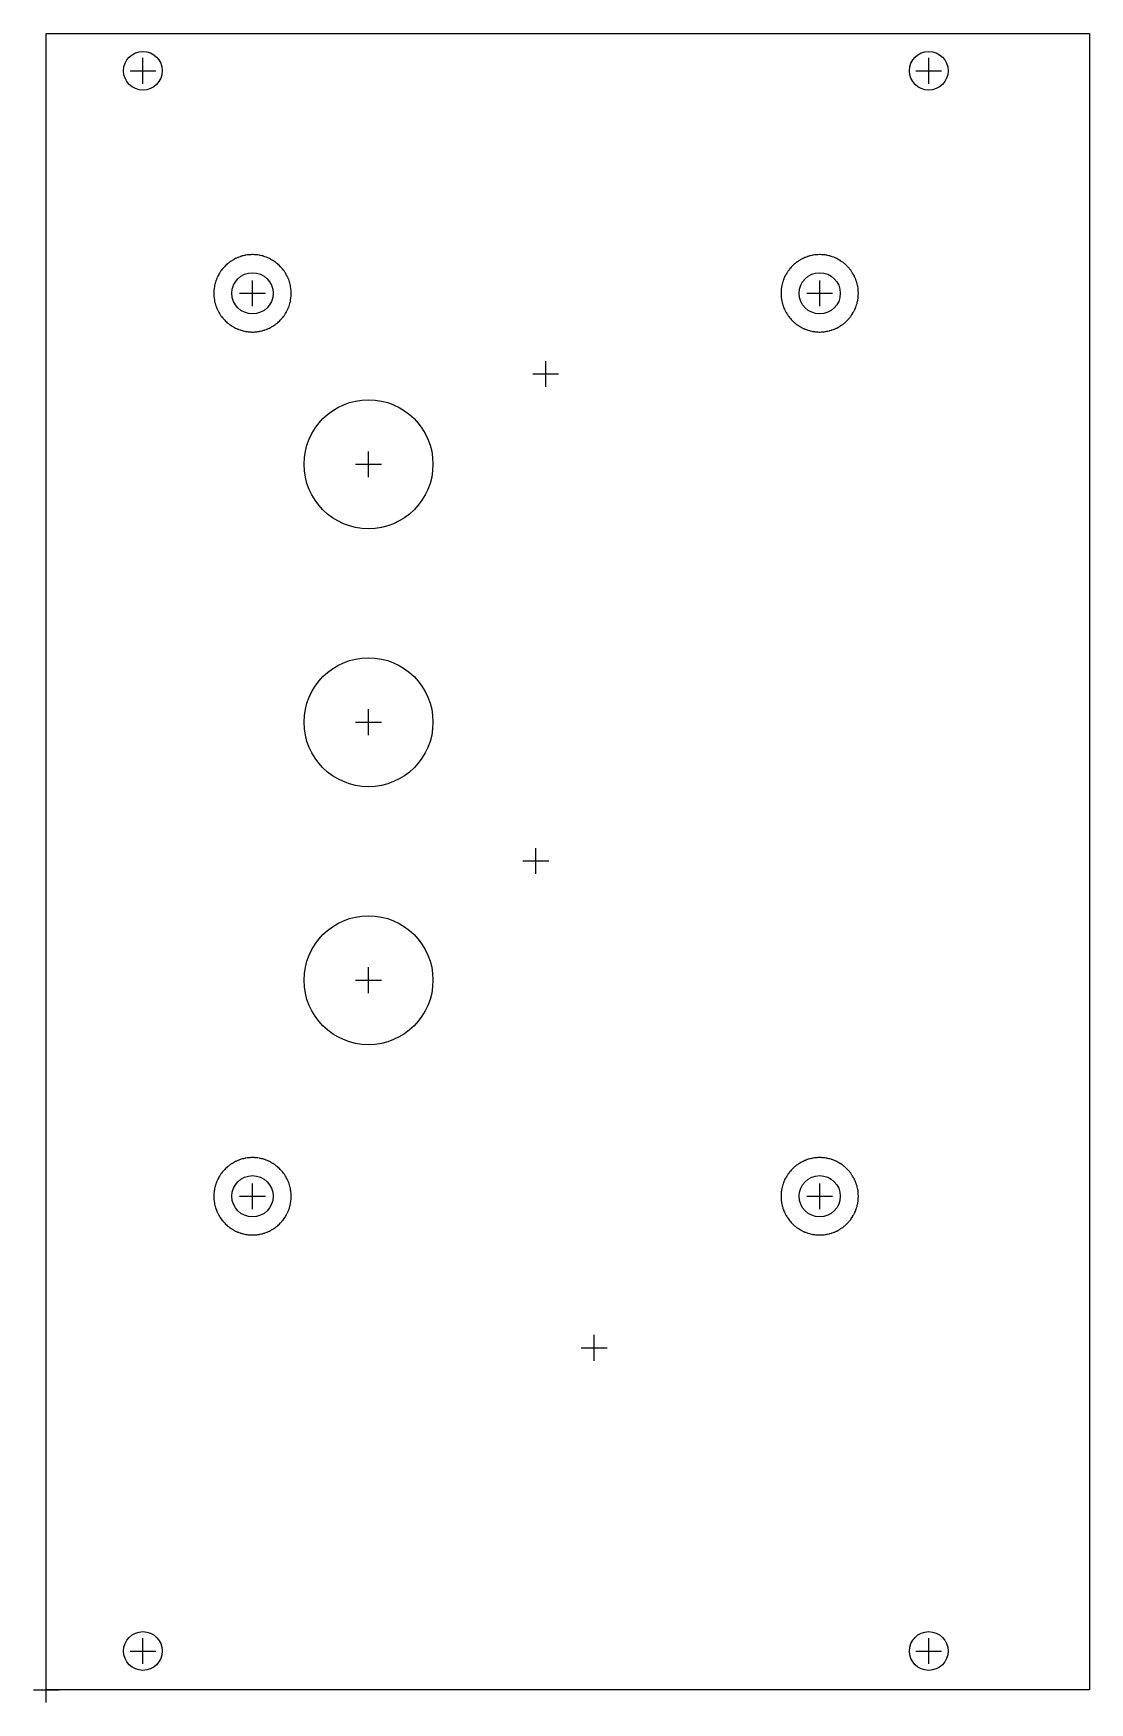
# Model space of a CAD drawing. Header units: millimetres. Extents: x -1 to 81, y -1 to 128.
import ezdxf

# ---------------------------------------------------------------- set-up
doc = ezdxf.new("R2010")
doc.units = ezdxf.units.MM
doc.layers.add('Contour', color=7, linetype='CONTINUOUS')
doc.layers.add('Reference_points', color=1, linetype='CONTINUOUS')

msp = doc.modelspace()

# ---------------------------------------------------------------- linework, layer by layer
at = {"layer": 'Contour', "color": 7, "linetype": 'CONTINUOUS'}
for p, q in [((0, 0), (0, 128.4)), ((0, 128.4), (80.94, 128.4)), ((80.94, 128.4), (80.94, 0)), ((13.593, 110.039), (13.552, 109.983)), ((13.593, 110.039), (13.552, 109.983)), ((13.654, 110.119), (13.593, 110.039)), ((13.654, 110.119), (13.593, 110.039)), ((13.688, 110.163), (13.654, 110.119)), ((13.688, 110.163), (13.654, 110.119)), ((13.723, 110.203), (13.688, 110.163)), ((13.723, 110.203), (13.688, 110.163)), ((13.79, 110.278), (13.723, 110.203)), ((13.79, 110.278), (13.723, 110.203)), ((13.844, 110.335), (13.79, 110.278)), ((13.844, 110.335), (13.79, 110.278)), ((13.915, 110.406), (13.844, 110.335)), ((13.915, 110.406), (13.844, 110.335)), ((13.972, 110.46), (13.915, 110.406)), ((13.972, 110.46), (13.915, 110.406)), ((14.047, 110.527), (13.972, 110.46)), ((14.047, 110.527), (13.972, 110.46)), ((14.09, 110.563), (14.047, 110.527)), ((14.09, 110.563), (14.047, 110.527)), ((14.131, 110.596), (14.09, 110.563)), ((14.131, 110.596), (14.09, 110.563)), ((14.211, 110.657), (14.131, 110.596)), ((14.211, 110.657), (14.131, 110.596)), ((14.267, 110.698), (14.211, 110.657)), ((14.267, 110.698), (14.211, 110.657)), ((14.35, 110.755), (14.267, 110.698)), ((14.35, 110.755), (14.267, 110.698)), ((14.384, 110.777), (14.35, 110.755)), ((14.384, 110.777), (14.35, 110.755)), ((14.429, 110.805), (14.384, 110.777)), ((14.429, 110.805), (14.384, 110.777)), ((14.515, 110.856), (14.429, 110.805)), ((14.515, 110.856), (14.429, 110.805)), ((14.545, 110.874), (14.515, 110.856)), ((14.545, 110.874), (14.515, 110.856)), ((14.592, 110.899), (14.545, 110.874)), ((14.592, 110.899), (14.545, 110.874)), ((14.682, 110.945), (14.592, 110.899)), ((14.682, 110.945), (14.592, 110.899)), ((14.713, 110.96), (14.682, 110.945)), ((14.713, 110.96), (14.682, 110.945)), ((14.761, 110.982), (14.713, 110.96)), ((14.761, 110.982), (14.713, 110.96)), ((14.853, 111.022), (14.761, 110.982)), ((14.853, 111.022), (14.761, 110.982)), ((14.89, 111.037), (14.853, 111.022)), ((14.89, 111.037), (14.853, 111.022)), ((14.939, 111.056), (14.89, 111.037)), ((14.939, 111.056), (14.89, 111.037)), ((15.034, 111.09), (14.939, 111.056)), ((15.034, 111.09), (14.939, 111.056)), ((15.063, 111.1), (15.034, 111.09)), ((15.063, 111.1), (15.034, 111.09)), ((15.114, 111.116), (15.063, 111.1)), ((15.114, 111.116), (15.063, 111.1)), ((15.21, 111.144), (15.114, 111.116)), ((15.21, 111.144), (15.114, 111.116)), ((15.244, 111.153), (15.21, 111.144)), ((15.244, 111.153), (15.21, 111.144)), ((15.295, 111.166), (15.244, 111.153)), ((15.295, 111.166), (15.244, 111.153)), ((15.393, 111.188), (15.295, 111.166)), ((15.393, 111.188), (15.295, 111.166)), ((15.438, 111.197), (15.393, 111.188)), ((15.438, 111.197), (15.393, 111.188)), ((15.49, 111.206), (15.438, 111.197)), ((15.49, 111.206), (15.438, 111.197)), ((15.589, 111.221), (15.49, 111.206)), ((15.589, 111.221), (15.49, 111.206)), ((15.661, 111.23), (15.589, 111.221)), ((15.661, 111.23), (15.589, 111.221)), ((15.762, 111.24), (15.661, 111.23)), ((15.762, 111.24), (15.661, 111.23)), ((15.805, 111.244), (15.762, 111.24)), ((15.805, 111.244), (15.762, 111.24)), ((15.858, 111.246), (15.805, 111.244)), ((15.858, 111.246), (15.805, 111.244)), ((15.958, 111.249), (15.858, 111.246)), ((15.958, 111.249), (15.858, 111.246)), ((15.989, 111.25), (15.958, 111.249)), ((15.989, 111.25), (15.958, 111.249)), ((16.042, 111.249), (15.989, 111.25)), ((16.042, 111.249), (15.989, 111.25)), ((16.142, 111.246), (16.042, 111.249)), ((16.142, 111.246), (16.042, 111.249)), ((16.185, 111.244), (16.142, 111.246)), ((16.185, 111.244), (16.142, 111.246)), ((16.238, 111.24), (16.185, 111.244)), ((16.238, 111.24), (16.185, 111.244)), ((16.339, 111.23), (16.238, 111.24)), ((16.339, 111.23), (16.238, 111.24)), ((16.411, 111.221), (16.339, 111.23)), ((16.411, 111.221), (16.339, 111.23)), ((16.51, 111.206), (16.411, 111.221)), ((16.51, 111.206), (16.411, 111.221)), ((16.555, 111.199), (16.51, 111.206)), ((16.555, 111.199), (16.51, 111.206)), ((16.607, 111.188), (16.555, 111.199)), ((16.607, 111.188), (16.555, 111.199)), ((16.705, 111.166), (16.607, 111.188)), ((16.705, 111.166), (16.607, 111.188)), ((16.739, 111.158), (16.705, 111.166)), ((16.739, 111.158), (16.705, 111.166)), ((16.79, 111.144), (16.739, 111.158)), ((16.79, 111.144), (16.739, 111.158)), ((16.886, 111.116), (16.79, 111.144)), ((16.886, 111.116), (16.79, 111.144)), ((16.916, 111.107), (16.886, 111.116)), ((16.916, 111.107), (16.886, 111.116)), ((16.966, 111.09), (16.916, 111.107)), ((16.966, 111.09), (16.916, 111.107)), ((17.061, 111.056), (16.966, 111.09)), ((17.061, 111.056), (16.966, 111.09)), ((17.098, 111.042), (17.061, 111.056)), ((17.098, 111.042), (17.061, 111.056)), ((17.147, 111.022), (17.098, 111.042)), ((17.147, 111.022), (17.098, 111.042)), ((17.239, 110.982), (17.147, 111.022)), ((17.239, 110.982), (17.147, 111.022)), ((17.271, 110.968), (17.239, 110.982)), ((17.271, 110.968), (17.239, 110.982)), ((17.318, 110.945), (17.271, 110.968)), ((17.318, 110.945), (17.271, 110.968)), ((17.408, 110.899), (17.318, 110.945)), ((17.408, 110.899), (17.318, 110.945)), ((17.439, 110.882), (17.408, 110.899)), ((17.439, 110.882), (17.408, 110.899)), ((17.485, 110.856), (17.439, 110.882)), ((17.485, 110.856), (17.439, 110.882)), ((17.571, 110.805), (17.485, 110.856)), ((17.571, 110.805), (17.485, 110.856)), ((17.605, 110.784), (17.571, 110.805)), ((17.605, 110.784), (17.571, 110.805)), ((17.65, 110.755), (17.605, 110.784)), ((17.65, 110.755), (17.605, 110.784)), ((17.733, 110.698), (17.65, 110.755)), ((17.733, 110.698), (17.65, 110.755)), ((17.789, 110.657), (17.733, 110.698)), ((17.789, 110.657), (17.733, 110.698)), ((17.869, 110.596), (17.789, 110.657)), ((17.869, 110.596), (17.789, 110.657)), ((17.913, 110.562), (17.869, 110.596)), ((17.913, 110.562), (17.869, 110.596)), ((17.953, 110.527), (17.913, 110.562)), ((17.953, 110.527), (17.913, 110.562)), ((18.028, 110.46), (17.953, 110.527)), ((18.028, 110.46), (17.953, 110.527)), ((18.085, 110.406), (18.028, 110.46)), ((18.085, 110.406), (18.028, 110.46)), ((18.156, 110.335), (18.085, 110.406)), ((18.156, 110.335), (18.085, 110.406)), ((18.21, 110.278), (18.156, 110.335)), ((18.21, 110.278), (18.156, 110.335)), ((18.277, 110.203), (18.21, 110.278)), ((18.277, 110.203), (18.21, 110.278)), ((18.313, 110.16), (18.277, 110.203)), ((18.313, 110.16), (18.277, 110.203)), ((18.346, 110.119), (18.313, 110.16)), ((18.346, 110.119), (18.313, 110.16)), ((18.407, 110.039), (18.346, 110.119)), ((18.407, 110.039), (18.346, 110.119)), ((18.448, 109.983), (18.407, 110.039)), ((18.448, 109.983), (18.407, 110.039)), ((57.593, 110.039), (57.552, 109.983)), ((57.593, 110.039), (57.552, 109.983)), ((57.654, 110.119), (57.593, 110.039)), ((57.654, 110.119), (57.593, 110.039)), ((57.688, 110.163), (57.654, 110.119)), ((57.688, 110.163), (57.654, 110.119)), ((57.723, 110.203), (57.688, 110.163)), ((57.723, 110.203), (57.688, 110.163)), ((57.79, 110.278), (57.723, 110.203)), ((57.79, 110.278), (57.723, 110.203)), ((57.844, 110.335), (57.79, 110.278)), ((57.844, 110.335), (57.79, 110.278)), ((57.915, 110.406), (57.844, 110.335)), ((57.915, 110.406), (57.844, 110.335)), ((57.972, 110.46), (57.915, 110.406)), ((57.972, 110.46), (57.915, 110.406)), ((58.047, 110.527), (57.972, 110.46)), ((58.047, 110.527), (57.972, 110.46)), ((58.09, 110.563), (58.047, 110.527)), ((58.09, 110.563), (58.047, 110.527)), ((58.131, 110.596), (58.09, 110.563)), ((58.131, 110.596), (58.09, 110.563)), ((58.211, 110.657), (58.131, 110.596)), ((58.211, 110.657), (58.131, 110.596)), ((58.267, 110.698), (58.211, 110.657)), ((58.267, 110.698), (58.211, 110.657)), ((58.35, 110.755), (58.267, 110.698)), ((58.35, 110.755), (58.267, 110.698)), ((58.384, 110.777), (58.35, 110.755)), ((58.384, 110.777), (58.35, 110.755)), ((58.429, 110.805), (58.384, 110.777)), ((58.429, 110.805), (58.384, 110.777)), ((58.515, 110.856), (58.429, 110.805)), ((58.515, 110.856), (58.429, 110.805)), ((58.545, 110.874), (58.515, 110.856)), ((58.545, 110.874), (58.515, 110.856)), ((58.592, 110.899), (58.545, 110.874)), ((58.592, 110.899), (58.545, 110.874)), ((58.682, 110.945), (58.592, 110.899)), ((58.682, 110.945), (58.592, 110.899)), ((58.713, 110.96), (58.682, 110.945)), ((58.713, 110.96), (58.682, 110.945)), ((58.761, 110.982), (58.713, 110.96)), ((58.761, 110.982), (58.713, 110.96)), ((58.853, 111.022), (58.761, 110.982)), ((58.853, 111.022), (58.761, 110.982)), ((58.89, 111.037), (58.853, 111.022)), ((58.89, 111.037), (58.853, 111.022)), ((58.939, 111.056), (58.89, 111.037)), ((58.939, 111.056), (58.89, 111.037)), ((59.034, 111.09), (58.939, 111.056)), ((59.034, 111.09), (58.939, 111.056)), ((59.063, 111.1), (59.034, 111.09)), ((59.063, 111.1), (59.034, 111.09)), ((59.114, 111.116), (59.063, 111.1)), ((59.114, 111.116), (59.063, 111.1)), ((59.21, 111.144), (59.114, 111.116)), ((59.21, 111.144), (59.114, 111.116)), ((59.244, 111.153), (59.21, 111.144)), ((59.244, 111.153), (59.21, 111.144)), ((59.295, 111.166), (59.244, 111.153)), ((59.295, 111.166), (59.244, 111.153)), ((59.393, 111.188), (59.295, 111.166)), ((59.393, 111.188), (59.295, 111.166)), ((59.438, 111.197), (59.393, 111.188)), ((59.438, 111.197), (59.393, 111.188)), ((59.49, 111.206), (59.438, 111.197)), ((59.49, 111.206), (59.438, 111.197)), ((59.589, 111.221), (59.49, 111.206)), ((59.589, 111.221), (59.49, 111.206)), ((59.661, 111.23), (59.589, 111.221)), ((59.661, 111.23), (59.589, 111.221)), ((59.762, 111.24), (59.661, 111.23)), ((59.762, 111.24), (59.661, 111.23)), ((59.805, 111.244), (59.762, 111.24)), ((59.805, 111.244), (59.762, 111.24)), ((59.858, 111.246), (59.805, 111.244)), ((59.858, 111.246), (59.805, 111.244)), ((59.958, 111.249), (59.858, 111.246)), ((59.958, 111.249), (59.858, 111.246)), ((59.989, 111.25), (59.958, 111.249)), ((59.989, 111.25), (59.958, 111.249)), ((60.042, 111.249), (59.989, 111.25)), ((60.042, 111.249), (59.989, 111.25)), ((60.142, 111.246), (60.042, 111.249)), ((60.142, 111.246), (60.042, 111.249)), ((60.185, 111.244), (60.142, 111.246)), ((60.185, 111.244), (60.142, 111.246)), ((60.238, 111.24), (60.185, 111.244)), ((60.238, 111.24), (60.185, 111.244)), ((60.339, 111.23), (60.238, 111.24)), ((60.339, 111.23), (60.238, 111.24)), ((60.411, 111.221), (60.339, 111.23)), ((60.411, 111.221), (60.339, 111.23)), ((60.51, 111.206), (60.411, 111.221)), ((60.51, 111.206), (60.411, 111.221)), ((60.555, 111.199), (60.51, 111.206)), ((60.555, 111.199), (60.51, 111.206)), ((60.607, 111.188), (60.555, 111.199)), ((60.607, 111.188), (60.555, 111.199)), ((60.705, 111.166), (60.607, 111.188)), ((60.705, 111.166), (60.607, 111.188)), ((60.739, 111.158), (60.705, 111.166)), ((60.739, 111.158), (60.705, 111.166)), ((60.79, 111.144), (60.739, 111.158)), ((60.79, 111.144), (60.739, 111.158)), ((60.886, 111.116), (60.79, 111.144)), ((60.886, 111.116), (60.79, 111.144)), ((60.916, 111.107), (60.886, 111.116)), ((60.916, 111.107), (60.886, 111.116)), ((60.966, 111.09), (60.916, 111.107)), ((60.966, 111.09), (60.916, 111.107)), ((61.061, 111.056), (60.966, 111.09)), ((61.061, 111.056), (60.966, 111.09)), ((61.098, 111.042), (61.061, 111.056)), ((61.098, 111.042), (61.061, 111.056)), ((61.147, 111.022), (61.098, 111.042)), ((61.147, 111.022), (61.098, 111.042)), ((61.239, 110.982), (61.147, 111.022)), ((61.239, 110.982), (61.147, 111.022)), ((61.271, 110.968), (61.239, 110.982)), ((61.271, 110.968), (61.239, 110.982)), ((61.318, 110.945), (61.271, 110.968)), ((61.318, 110.945), (61.271, 110.968)), ((61.408, 110.899), (61.318, 110.945)), ((61.408, 110.899), (61.318, 110.945)), ((61.439, 110.882), (61.408, 110.899)), ((61.439, 110.882), (61.408, 110.899)), ((61.485, 110.856), (61.439, 110.882)), ((61.485, 110.856), (61.439, 110.882)), ((61.571, 110.805), (61.485, 110.856)), ((61.571, 110.805), (61.485, 110.856)), ((61.605, 110.784), (61.571, 110.805)), ((61.605, 110.784), (61.571, 110.805)), ((61.65, 110.755), (61.605, 110.784)), ((61.65, 110.755), (61.605, 110.784)), ((61.733, 110.698), (61.65, 110.755)), ((61.733, 110.698), (61.65, 110.755)), ((61.789, 110.657), (61.733, 110.698)), ((61.789, 110.657), (61.733, 110.698)), ((61.869, 110.596), (61.789, 110.657)), ((61.869, 110.596), (61.789, 110.657)), ((61.913, 110.562), (61.869, 110.596)), ((61.913, 110.562), (61.869, 110.596)), ((61.953, 110.527), (61.913, 110.562)), ((61.953, 110.527), (61.913, 110.562)), ((62.028, 110.46), (61.953, 110.527)), ((62.028, 110.46), (61.953, 110.527)), ((62.085, 110.406), (62.028, 110.46)), ((62.085, 110.406), (62.028, 110.46)), ((62.156, 110.335), (62.085, 110.406)), ((62.156, 110.335), (62.085, 110.406)), ((62.21, 110.278), (62.156, 110.335)), ((62.21, 110.278), (62.156, 110.335)), ((62.277, 110.203), (62.21, 110.278)), ((62.277, 110.203), (62.21, 110.278)), ((62.313, 110.16), (62.277, 110.203)), ((62.313, 110.16), (62.277, 110.203)), ((62.346, 110.119), (62.313, 110.16)), ((62.346, 110.119), (62.313, 110.16)), ((62.407, 110.039), (62.346, 110.119)), ((62.407, 110.039), (62.346, 110.119)), ((62.448, 109.983), (62.407, 110.039)), ((62.448, 109.983), (62.407, 110.039)), ((13.044, 108.76), (13.029, 108.661)), ((13.044, 108.76), (13.029, 108.661)), ((13.051, 108.805), (13.044, 108.76)), ((13.051, 108.805), (13.044, 108.76)), ((13.062, 108.857), (13.051, 108.805)), ((13.062, 108.857), (13.051, 108.805)), ((13.084, 108.955), (13.062, 108.857)), ((13.084, 108.955), (13.062, 108.857)), ((13.092, 108.989), (13.084, 108.955)), ((13.092, 108.989), (13.084, 108.955)), ((13.106, 109.04), (13.092, 108.989)), ((13.106, 109.04), (13.092, 108.989)), ((13.134, 109.136), (13.106, 109.04)), ((13.134, 109.136), (13.106, 109.04)), ((13.143, 109.166), (13.134, 109.136)), ((13.143, 109.166), (13.134, 109.136)), ((13.16, 109.216), (13.143, 109.166)), ((13.16, 109.216), (13.143, 109.166)), ((13.194, 109.311), (13.16, 109.216)), ((13.194, 109.311), (13.16, 109.216)), ((13.208, 109.348), (13.194, 109.311)), ((13.208, 109.348), (13.194, 109.311)), ((13.228, 109.397), (13.208, 109.348)), ((13.228, 109.397), (13.208, 109.348)), ((13.268, 109.489), (13.228, 109.397)), ((13.268, 109.489), (13.228, 109.397)), ((13.282, 109.521), (13.268, 109.489)), ((13.282, 109.521), (13.268, 109.489)), ((13.305, 109.568), (13.282, 109.521)), ((13.305, 109.568), (13.282, 109.521)), ((13.351, 109.658), (13.305, 109.568)), ((13.351, 109.658), (13.305, 109.568)), ((13.368, 109.689), (13.351, 109.658)), ((13.368, 109.689), (13.351, 109.658)), ((13.394, 109.735), (13.368, 109.689)), ((13.394, 109.735), (13.368, 109.689)), ((13.445, 109.821), (13.394, 109.735)), ((13.445, 109.821), (13.394, 109.735)), ((13.466, 109.855), (13.445, 109.821)), ((13.466, 109.855), (13.445, 109.821)), ((13.495, 109.9), (13.466, 109.855)), ((13.495, 109.9), (13.466, 109.855)), ((13.552, 109.983), (13.495, 109.9)), ((13.552, 109.983), (13.495, 109.9)), ((18.505, 109.9), (18.448, 109.983)), ((18.505, 109.9), (18.448, 109.983)), ((18.527, 109.866), (18.505, 109.9)), ((18.527, 109.866), (18.505, 109.9)), ((18.555, 109.821), (18.527, 109.866)), ((18.555, 109.821), (18.527, 109.866)), ((18.606, 109.735), (18.555, 109.821)), ((18.606, 109.735), (18.555, 109.821)), ((18.624, 109.705), (18.606, 109.735)), ((18.624, 109.705), (18.606, 109.735)), ((18.649, 109.658), (18.624, 109.705)), ((18.649, 109.658), (18.624, 109.705)), ((18.695, 109.568), (18.649, 109.658)), ((18.695, 109.568), (18.649, 109.658)), ((18.71, 109.537), (18.695, 109.568)), ((18.71, 109.537), (18.695, 109.568)), ((18.732, 109.489), (18.71, 109.537)), ((18.732, 109.489), (18.71, 109.537)), ((18.772, 109.397), (18.732, 109.489)), ((18.772, 109.397), (18.732, 109.489)), ((18.787, 109.36), (18.772, 109.397)), ((18.787, 109.36), (18.772, 109.397)), ((18.806, 109.311), (18.787, 109.36)), ((18.806, 109.311), (18.787, 109.36)), ((18.84, 109.216), (18.806, 109.311)), ((18.84, 109.216), (18.806, 109.311)), ((18.85, 109.187), (18.84, 109.216)), ((18.85, 109.187), (18.84, 109.216)), ((18.866, 109.136), (18.85, 109.187)), ((18.866, 109.136), (18.85, 109.187)), ((18.894, 109.04), (18.866, 109.136)), ((18.894, 109.04), (18.866, 109.136)), ((18.903, 109.006), (18.894, 109.04)), ((18.903, 109.006), (18.894, 109.04)), ((18.916, 108.955), (18.903, 109.006)), ((18.916, 108.955), (18.903, 109.006)), ((18.938, 108.857), (18.916, 108.955)), ((18.938, 108.857), (18.916, 108.955)), ((18.947, 108.812), (18.938, 108.857)), ((18.947, 108.812), (18.938, 108.857)), ((18.956, 108.76), (18.947, 108.812)), ((18.956, 108.76), (18.947, 108.812)), ((18.971, 108.661), (18.956, 108.76)), ((18.971, 108.661), (18.956, 108.76)), ((57.044, 108.76), (57.029, 108.661)), ((57.044, 108.76), (57.029, 108.661)), ((57.051, 108.805), (57.044, 108.76)), ((57.051, 108.805), (57.044, 108.76)), ((57.062, 108.857), (57.051, 108.805)), ((57.062, 108.857), (57.051, 108.805)), ((57.084, 108.955), (57.062, 108.857)), ((57.084, 108.955), (57.062, 108.857)), ((57.092, 108.989), (57.084, 108.955)), ((57.092, 108.989), (57.084, 108.955)), ((57.106, 109.04), (57.092, 108.989)), ((57.106, 109.04), (57.092, 108.989)), ((57.134, 109.136), (57.106, 109.04)), ((57.134, 109.136), (57.106, 109.04)), ((57.143, 109.166), (57.134, 109.136)), ((57.143, 109.166), (57.134, 109.136)), ((57.16, 109.216), (57.143, 109.166)), ((57.16, 109.216), (57.143, 109.166)), ((57.194, 109.311), (57.16, 109.216)), ((57.194, 109.311), (57.16, 109.216)), ((57.208, 109.348), (57.194, 109.311)), ((57.208, 109.348), (57.194, 109.311)), ((57.228, 109.397), (57.208, 109.348)), ((57.228, 109.397), (57.208, 109.348)), ((57.268, 109.489), (57.228, 109.397)), ((57.268, 109.489), (57.228, 109.397)), ((57.282, 109.521), (57.268, 109.489)), ((57.282, 109.521), (57.268, 109.489)), ((57.305, 109.568), (57.282, 109.521)), ((57.305, 109.568), (57.282, 109.521)), ((57.351, 109.658), (57.305, 109.568)), ((57.351, 109.658), (57.305, 109.568)), ((57.368, 109.689), (57.351, 109.658)), ((57.368, 109.689), (57.351, 109.658)), ((57.394, 109.735), (57.368, 109.689)), ((57.394, 109.735), (57.368, 109.689)), ((57.445, 109.821), (57.394, 109.735)), ((57.445, 109.821), (57.394, 109.735)), ((57.466, 109.855), (57.445, 109.821)), ((57.466, 109.855), (57.445, 109.821)), ((57.495, 109.9), (57.466, 109.855)), ((57.495, 109.9), (57.466, 109.855)), ((57.552, 109.983), (57.495, 109.9)), ((57.552, 109.983), (57.495, 109.9)), ((62.505, 109.9), (62.448, 109.983)), ((62.505, 109.9), (62.448, 109.983)), ((62.527, 109.866), (62.505, 109.9)), ((62.527, 109.866), (62.505, 109.9)), ((62.555, 109.821), (62.527, 109.866)), ((62.555, 109.821), (62.527, 109.866)), ((62.606, 109.735), (62.555, 109.821)), ((62.606, 109.735), (62.555, 109.821)), ((62.624, 109.705), (62.606, 109.735)), ((62.624, 109.705), (62.606, 109.735)), ((62.649, 109.658), (62.624, 109.705)), ((62.649, 109.658), (62.624, 109.705)), ((62.695, 109.568), (62.649, 109.658)), ((62.695, 109.568), (62.649, 109.658)), ((62.71, 109.537), (62.695, 109.568)), ((62.71, 109.537), (62.695, 109.568)), ((62.732, 109.489), (62.71, 109.537)), ((62.732, 109.489), (62.71, 109.537)), ((62.772, 109.397), (62.732, 109.489)), ((62.772, 109.397), (62.732, 109.489)), ((62.787, 109.36), (62.772, 109.397)), ((62.787, 109.36), (62.772, 109.397)), ((62.806, 109.311), (62.787, 109.36)), ((62.806, 109.311), (62.787, 109.36)), ((62.84, 109.216), (62.806, 109.311)), ((62.84, 109.216), (62.806, 109.311)), ((62.85, 109.187), (62.84, 109.216)), ((62.85, 109.187), (62.84, 109.216)), ((62.866, 109.136), (62.85, 109.187)), ((62.866, 109.136), (62.85, 109.187)), ((62.894, 109.04), (62.866, 109.136)), ((62.894, 109.04), (62.866, 109.136)), ((62.903, 109.006), (62.894, 109.04)), ((62.903, 109.006), (62.894, 109.04)), ((62.916, 108.955), (62.903, 109.006)), ((62.916, 108.955), (62.903, 109.006)), ((62.938, 108.857), (62.916, 108.955)), ((62.938, 108.857), (62.916, 108.955)), ((62.947, 108.812), (62.938, 108.857)), ((62.947, 108.812), (62.938, 108.857)), ((62.956, 108.76), (62.947, 108.812)), ((62.956, 108.76), (62.947, 108.812)), ((62.971, 108.661), (62.956, 108.76)), ((62.971, 108.661), (62.956, 108.76)), ((13.001, 108.292), (13, 108.239)), ((13.001, 108.292), (13, 108.239)), ((13, 108.239), (13.001, 108.208)), ((13, 108.239), (13.001, 108.208)), ((13.004, 108.392), (13.001, 108.292)), ((13.004, 108.392), (13.001, 108.292)), ((13.001, 108.208), (13.004, 108.108)), ((13.001, 108.208), (13.004, 108.108)), ((13.006, 108.435), (13.004, 108.392)), ((13.006, 108.435), (13.004, 108.392)), ((13.004, 108.108), (13.006, 108.055)), ((13.004, 108.108), (13.006, 108.055)), ((13.01, 108.488), (13.006, 108.435)), ((13.01, 108.488), (13.006, 108.435)), ((13.006, 108.055), (13.01, 108.012)), ((13.006, 108.055), (13.01, 108.012)), ((13.02, 108.589), (13.01, 108.488)), ((13.02, 108.589), (13.01, 108.488)), ((13.01, 108.012), (13.02, 107.911)), ((13.01, 108.012), (13.02, 107.911)), ((13.029, 108.661), (13.02, 108.589)), ((13.029, 108.661), (13.02, 108.589)), ((13.02, 107.911), (13.029, 107.839)), ((13.02, 107.911), (13.029, 107.839)), ((13.029, 107.839), (13.044, 107.74)), ((13.029, 107.839), (13.044, 107.74)), ((13.044, 107.74), (13.053, 107.688)), ((13.044, 107.74), (13.053, 107.688)), ((13.053, 107.688), (13.062, 107.643)), ((13.053, 107.688), (13.062, 107.643)), ((13.062, 107.643), (13.084, 107.545)), ((13.062, 107.643), (13.084, 107.545)), ((13.084, 107.545), (13.097, 107.494)), ((13.084, 107.545), (13.097, 107.494)), ((13.097, 107.494), (13.106, 107.46)), ((13.097, 107.494), (13.106, 107.46)), ((13.106, 107.46), (13.134, 107.364)), ((13.106, 107.46), (13.134, 107.364)), ((18.866, 107.364), (18.894, 107.46)), ((18.866, 107.364), (18.894, 107.46)), ((18.894, 107.46), (18.908, 107.511)), ((18.894, 107.46), (18.908, 107.511)), ((18.908, 107.511), (18.916, 107.545)), ((18.908, 107.511), (18.916, 107.545)), ((18.916, 107.545), (18.938, 107.643)), ((18.916, 107.545), (18.938, 107.643)), ((18.938, 107.643), (18.949, 107.695)), ((18.938, 107.643), (18.949, 107.695)), ((18.949, 107.695), (18.956, 107.74)), ((18.949, 107.695), (18.956, 107.74)), ((18.956, 107.74), (18.971, 107.839)), ((18.956, 107.74), (18.971, 107.839)), ((18.98, 108.589), (18.971, 108.661)), ((18.98, 108.589), (18.971, 108.661)), ((18.971, 107.839), (18.98, 107.911)), ((18.971, 107.839), (18.98, 107.911)), ((18.99, 108.488), (18.98, 108.589)), ((18.99, 108.488), (18.98, 108.589)), ((18.98, 107.911), (18.99, 108.012)), ((18.98, 107.911), (18.99, 108.012)), ((18.994, 108.445), (18.99, 108.488)), ((18.994, 108.445), (18.99, 108.488)), ((18.99, 108.012), (18.994, 108.065)), ((18.99, 108.012), (18.994, 108.065)), ((18.996, 108.392), (18.994, 108.445)), ((18.996, 108.392), (18.994, 108.445)), ((18.994, 108.065), (18.996, 108.108)), ((18.994, 108.065), (18.996, 108.108)), ((18.999, 108.292), (18.996, 108.392)), ((18.999, 108.292), (18.996, 108.392)), ((18.996, 108.108), (18.999, 108.208)), ((18.996, 108.108), (18.999, 108.208)), ((19, 108.261), (18.999, 108.292)), ((19, 108.261), (18.999, 108.292)), ((18.999, 108.208), (19, 108.261)), ((18.999, 108.208), (19, 108.261)), ((57.001, 108.292), (57, 108.239)), ((57.001, 108.292), (57, 108.239)), ((57, 108.239), (57.001, 108.208)), ((57, 108.239), (57.001, 108.208)), ((57.004, 108.392), (57.001, 108.292)), ((57.004, 108.392), (57.001, 108.292)), ((57.001, 108.208), (57.004, 108.108)), ((57.001, 108.208), (57.004, 108.108)), ((57.006, 108.435), (57.004, 108.392)), ((57.006, 108.435), (57.004, 108.392)), ((57.004, 108.108), (57.006, 108.055)), ((57.004, 108.108), (57.006, 108.055)), ((57.01, 108.488), (57.006, 108.435)), ((57.01, 108.488), (57.006, 108.435)), ((57.006, 108.055), (57.01, 108.012)), ((57.006, 108.055), (57.01, 108.012)), ((57.02, 108.589), (57.01, 108.488)), ((57.02, 108.589), (57.01, 108.488)), ((57.01, 108.012), (57.02, 107.911)), ((57.01, 108.012), (57.02, 107.911)), ((57.029, 108.661), (57.02, 108.589)), ((57.029, 108.661), (57.02, 108.589)), ((57.02, 107.911), (57.029, 107.839)), ((57.02, 107.911), (57.029, 107.839)), ((57.029, 107.839), (57.044, 107.74)), ((57.029, 107.839), (57.044, 107.74)), ((57.044, 107.74), (57.053, 107.688)), ((57.044, 107.74), (57.053, 107.688)), ((57.053, 107.688), (57.062, 107.643)), ((57.053, 107.688), (57.062, 107.643)), ((57.062, 107.643), (57.084, 107.545)), ((57.062, 107.643), (57.084, 107.545)), ((57.084, 107.545), (57.097, 107.494)), ((57.084, 107.545), (57.097, 107.494)), ((57.097, 107.494), (57.106, 107.46)), ((57.097, 107.494), (57.106, 107.46)), ((57.106, 107.46), (57.134, 107.364)), ((57.106, 107.46), (57.134, 107.364)), ((62.866, 107.364), (62.894, 107.46)), ((62.866, 107.364), (62.894, 107.46)), ((62.894, 107.46), (62.908, 107.511)), ((62.894, 107.46), (62.908, 107.511)), ((62.908, 107.511), (62.916, 107.545)), ((62.908, 107.511), (62.916, 107.545)), ((62.916, 107.545), (62.938, 107.643)), ((62.916, 107.545), (62.938, 107.643)), ((62.938, 107.643), (62.949, 107.695)), ((62.938, 107.643), (62.949, 107.695)), ((62.949, 107.695), (62.956, 107.74)), ((62.949, 107.695), (62.956, 107.74)), ((62.956, 107.74), (62.971, 107.839)), ((62.956, 107.74), (62.971, 107.839)), ((62.98, 108.589), (62.971, 108.661)), ((62.98, 108.589), (62.971, 108.661)), ((62.971, 107.839), (62.98, 107.911)), ((62.971, 107.839), (62.98, 107.911)), ((62.99, 108.488), (62.98, 108.589)), ((62.99, 108.488), (62.98, 108.589)), ((62.98, 107.911), (62.99, 108.012)), ((62.98, 107.911), (62.99, 108.012)), ((62.994, 108.445), (62.99, 108.488)), ((62.994, 108.445), (62.99, 108.488)), ((62.99, 108.012), (62.994, 108.065)), ((62.99, 108.012), (62.994, 108.065)), ((62.996, 108.392), (62.994, 108.445)), ((62.996, 108.392), (62.994, 108.445)), ((62.994, 108.065), (62.996, 108.108)), ((62.994, 108.065), (62.996, 108.108)), ((62.999, 108.292), (62.996, 108.392)), ((62.999, 108.292), (62.996, 108.392)), ((62.996, 108.108), (62.999, 108.208)), ((62.996, 108.108), (62.999, 108.208)), ((63, 108.261), (62.999, 108.292)), ((63, 108.261), (62.999, 108.292)), ((62.999, 108.208), (63, 108.261)), ((62.999, 108.208), (63, 108.261)), ((13.134, 107.364), (13.15, 107.313)), ((13.134, 107.364), (13.15, 107.313)), ((13.15, 107.313), (13.16, 107.284)), ((13.15, 107.313), (13.16, 107.284)), ((13.16, 107.284), (13.194, 107.189)), ((13.16, 107.284), (13.194, 107.189)), ((13.194, 107.189), (13.213, 107.14)), ((13.194, 107.189), (13.213, 107.14)), ((13.213, 107.14), (13.228, 107.103)), ((13.213, 107.14), (13.228, 107.103)), ((13.228, 107.103), (13.268, 107.011)), ((13.228, 107.103), (13.268, 107.011)), ((13.268, 107.011), (13.29, 106.963)), ((13.268, 107.011), (13.29, 106.963)), ((13.29, 106.963), (13.305, 106.932)), ((13.29, 106.963), (13.305, 106.932)), ((13.305, 106.932), (13.351, 106.842)), ((13.305, 106.932), (13.351, 106.842)), ((13.351, 106.842), (13.376, 106.795)), ((13.351, 106.842), (13.376, 106.795)), ((13.376, 106.795), (13.394, 106.765)), ((13.376, 106.795), (13.394, 106.765)), ((13.394, 106.765), (13.445, 106.679)), ((13.394, 106.765), (13.445, 106.679)), ((13.445, 106.679), (13.473, 106.634)), ((13.445, 106.679), (13.473, 106.634)), ((13.473, 106.634), (13.495, 106.6)), ((13.473, 106.634), (13.495, 106.6)), ((13.495, 106.6), (13.552, 106.517)), ((13.495, 106.6), (13.552, 106.517)), ((13.552, 106.517), (13.593, 106.461)), ((13.552, 106.517), (13.593, 106.461)), ((13.593, 106.461), (13.654, 106.381)), ((13.593, 106.461), (13.654, 106.381)), ((13.654, 106.381), (13.687, 106.34)), ((13.654, 106.381), (13.687, 106.34)), ((13.687, 106.34), (13.723, 106.297)), ((13.687, 106.34), (13.723, 106.297)), ((13.723, 106.297), (13.79, 106.222)), ((13.723, 106.297), (13.79, 106.222)), ((13.79, 106.222), (13.844, 106.165)), ((13.79, 106.222), (13.844, 106.165)), ((13.844, 106.165), (13.915, 106.094)), ((13.844, 106.165), (13.915, 106.094)), ((18.085, 106.094), (18.156, 106.165)), ((18.085, 106.094), (18.156, 106.165)), ((18.156, 106.165), (18.21, 106.222)), ((18.156, 106.165), (18.21, 106.222)), ((18.21, 106.222), (18.277, 106.297)), ((18.21, 106.222), (18.277, 106.297)), ((18.277, 106.297), (18.312, 106.337)), ((18.277, 106.297), (18.312, 106.337)), ((18.312, 106.337), (18.346, 106.381)), ((18.312, 106.337), (18.346, 106.381)), ((18.346, 106.381), (18.407, 106.461)), ((18.346, 106.381), (18.407, 106.461)), ((18.407, 106.461), (18.448, 106.517)), ((18.407, 106.461), (18.448, 106.517)), ((18.448, 106.517), (18.505, 106.6)), ((18.448, 106.517), (18.505, 106.6)), ((18.505, 106.6), (18.534, 106.645)), ((18.505, 106.6), (18.534, 106.645)), ((18.534, 106.645), (18.555, 106.679)), ((18.534, 106.645), (18.555, 106.679)), ((18.555, 106.679), (18.606, 106.765)), ((18.555, 106.679), (18.606, 106.765)), ((18.606, 106.765), (18.632, 106.811)), ((18.606, 106.765), (18.632, 106.811)), ((18.632, 106.811), (18.649, 106.842)), ((18.632, 106.811), (18.649, 106.842)), ((18.649, 106.842), (18.695, 106.932)), ((18.649, 106.842), (18.695, 106.932)), ((18.695, 106.932), (18.718, 106.979)), ((18.695, 106.932), (18.718, 106.979)), ((18.718, 106.979), (18.732, 107.011)), ((18.718, 106.979), (18.732, 107.011)), ((18.732, 107.011), (18.772, 107.103)), ((18.732, 107.011), (18.772, 107.103)), ((18.772, 107.103), (18.792, 107.152)), ((18.772, 107.103), (18.792, 107.152)), ((18.792, 107.152), (18.806, 107.189)), ((18.792, 107.152), (18.806, 107.189)), ((18.806, 107.189), (18.84, 107.284)), ((18.806, 107.189), (18.84, 107.284)), ((18.84, 107.284), (18.857, 107.334)), ((18.84, 107.284), (18.857, 107.334)), ((18.857, 107.334), (18.866, 107.364)), ((18.857, 107.334), (18.866, 107.364)), ((57.134, 107.364), (57.15, 107.313)), ((57.134, 107.364), (57.15, 107.313)), ((57.15, 107.313), (57.16, 107.284)), ((57.15, 107.313), (57.16, 107.284)), ((57.16, 107.284), (57.194, 107.189)), ((57.16, 107.284), (57.194, 107.189)), ((57.194, 107.189), (57.213, 107.14)), ((57.194, 107.189), (57.213, 107.14)), ((57.213, 107.14), (57.228, 107.103)), ((57.213, 107.14), (57.228, 107.103)), ((57.228, 107.103), (57.268, 107.011)), ((57.228, 107.103), (57.268, 107.011)), ((57.268, 107.011), (57.29, 106.963)), ((57.268, 107.011), (57.29, 106.963)), ((57.29, 106.963), (57.305, 106.932)), ((57.29, 106.963), (57.305, 106.932)), ((57.305, 106.932), (57.351, 106.842)), ((57.305, 106.932), (57.351, 106.842)), ((57.351, 106.842), (57.376, 106.795)), ((57.351, 106.842), (57.376, 106.795)), ((57.376, 106.795), (57.394, 106.765)), ((57.376, 106.795), (57.394, 106.765)), ((57.394, 106.765), (57.445, 106.679)), ((57.394, 106.765), (57.445, 106.679)), ((57.445, 106.679), (57.473, 106.634)), ((57.445, 106.679), (57.473, 106.634)), ((57.473, 106.634), (57.495, 106.6)), ((57.473, 106.634), (57.495, 106.6)), ((57.495, 106.6), (57.552, 106.517)), ((57.495, 106.6), (57.552, 106.517)), ((57.552, 106.517), (57.593, 106.461)), ((57.552, 106.517), (57.593, 106.461)), ((57.593, 106.461), (57.654, 106.381)), ((57.593, 106.461), (57.654, 106.381)), ((57.654, 106.381), (57.687, 106.34)), ((57.654, 106.381), (57.687, 106.34)), ((57.687, 106.34), (57.723, 106.297)), ((57.687, 106.34), (57.723, 106.297)), ((57.723, 106.297), (57.79, 106.222)), ((57.723, 106.297), (57.79, 106.222)), ((57.79, 106.222), (57.844, 106.165)), ((57.79, 106.222), (57.844, 106.165)), ((57.844, 106.165), (57.915, 106.094)), ((57.844, 106.165), (57.915, 106.094)), ((62.085, 106.094), (62.156, 106.165)), ((62.085, 106.094), (62.156, 106.165)), ((62.156, 106.165), (62.21, 106.222)), ((62.156, 106.165), (62.21, 106.222)), ((62.21, 106.222), (62.277, 106.297)), ((62.21, 106.222), (62.277, 106.297)), ((62.277, 106.297), (62.312, 106.337)), ((62.277, 106.297), (62.312, 106.337)), ((62.312, 106.337), (62.346, 106.381)), ((62.312, 106.337), (62.346, 106.381)), ((62.346, 106.381), (62.407, 106.461)), ((62.346, 106.381), (62.407, 106.461)), ((62.407, 106.461), (62.448, 106.517)), ((62.407, 106.461), (62.448, 106.517)), ((62.448, 106.517), (62.505, 106.6)), ((62.448, 106.517), (62.505, 106.6)), ((62.505, 106.6), (62.534, 106.645)), ((62.505, 106.6), (62.534, 106.645)), ((62.534, 106.645), (62.555, 106.679)), ((62.534, 106.645), (62.555, 106.679)), ((62.555, 106.679), (62.606, 106.765)), ((62.555, 106.679), (62.606, 106.765)), ((62.606, 106.765), (62.632, 106.811)), ((62.606, 106.765), (62.632, 106.811)), ((62.632, 106.811), (62.649, 106.842)), ((62.632, 106.811), (62.649, 106.842)), ((62.649, 106.842), (62.695, 106.932)), ((62.649, 106.842), (62.695, 106.932)), ((62.695, 106.932), (62.718, 106.979)), ((62.695, 106.932), (62.718, 106.979)), ((62.718, 106.979), (62.732, 107.011)), ((62.718, 106.979), (62.732, 107.011)), ((62.732, 107.011), (62.772, 107.103)), ((62.732, 107.011), (62.772, 107.103)), ((62.772, 107.103), (62.792, 107.152)), ((62.772, 107.103), (62.792, 107.152)), ((62.792, 107.152), (62.806, 107.189)), ((62.792, 107.152), (62.806, 107.189)), ((62.806, 107.189), (62.84, 107.284)), ((62.806, 107.189), (62.84, 107.284)), ((62.84, 107.284), (62.857, 107.334)), ((62.84, 107.284), (62.857, 107.334)), ((62.857, 107.334), (62.866, 107.364)), ((62.857, 107.334), (62.866, 107.364)), ((13.915, 106.094), (13.972, 106.04)), ((13.915, 106.094), (13.972, 106.04)), ((13.972, 106.04), (14.047, 105.973)), ((13.972, 106.04), (14.047, 105.973)), ((14.047, 105.973), (14.087, 105.938)), ((14.047, 105.973), (14.087, 105.938)), ((14.087, 105.938), (14.131, 105.904)), ((14.087, 105.938), (14.131, 105.904)), ((14.131, 105.904), (14.211, 105.843)), ((14.131, 105.904), (14.211, 105.843)), ((14.211, 105.843), (14.267, 105.802)), ((14.211, 105.843), (14.267, 105.802)), ((14.267, 105.802), (14.35, 105.745)), ((14.267, 105.802), (14.35, 105.745)), ((14.35, 105.745), (14.395, 105.716)), ((14.35, 105.745), (14.395, 105.716)), ((14.395, 105.716), (14.429, 105.695)), ((14.395, 105.716), (14.429, 105.695)), ((14.429, 105.695), (14.515, 105.644)), ((14.429, 105.695), (14.515, 105.644)), ((14.515, 105.644), (14.561, 105.618)), ((14.515, 105.644), (14.561, 105.618)), ((14.561, 105.618), (14.592, 105.601)), ((14.561, 105.618), (14.592, 105.601)), ((14.592, 105.601), (14.682, 105.555)), ((14.592, 105.601), (14.682, 105.555)), ((14.682, 105.555), (14.729, 105.532)), ((14.682, 105.555), (14.729, 105.532)), ((14.729, 105.532), (14.761, 105.518)), ((14.729, 105.532), (14.761, 105.518)), ((14.761, 105.518), (14.853, 105.478)), ((14.761, 105.518), (14.853, 105.478)), ((14.853, 105.478), (14.902, 105.458)), ((14.853, 105.478), (14.902, 105.458)), ((14.902, 105.458), (14.939, 105.444)), ((14.902, 105.458), (14.939, 105.444)), ((14.939, 105.444), (15.034, 105.41)), ((14.939, 105.444), (15.034, 105.41)), ((15.034, 105.41), (15.084, 105.393)), ((15.034, 105.41), (15.084, 105.393)), ((15.084, 105.393), (15.114, 105.384)), ((15.084, 105.393), (15.114, 105.384)), ((15.114, 105.384), (15.21, 105.356)), ((15.114, 105.384), (15.21, 105.356)), ((15.21, 105.356), (15.261, 105.342)), ((15.21, 105.356), (15.261, 105.342)), ((15.261, 105.342), (15.295, 105.334)), ((15.261, 105.342), (15.295, 105.334)), ((15.295, 105.334), (15.393, 105.312)), ((15.295, 105.334), (15.393, 105.312)), ((15.393, 105.312), (15.445, 105.301)), ((15.393, 105.312), (15.445, 105.301)), ((15.445, 105.301), (15.49, 105.294)), ((15.445, 105.301), (15.49, 105.294)), ((15.49, 105.294), (15.589, 105.279)), ((15.49, 105.294), (15.589, 105.279)), ((15.589, 105.279), (15.661, 105.27)), ((15.589, 105.279), (15.661, 105.27)), ((15.661, 105.27), (15.762, 105.26)), ((15.661, 105.27), (15.762, 105.26)), ((15.762, 105.26), (15.815, 105.256)), ((15.762, 105.26), (15.815, 105.256)), ((15.815, 105.256), (15.858, 105.254)), ((15.815, 105.256), (15.858, 105.254)), ((15.858, 105.254), (15.958, 105.251)), ((15.858, 105.254), (15.958, 105.251)), ((15.958, 105.251), (16.011, 105.25)), ((15.958, 105.251), (16.011, 105.25)), ((16.011, 105.25), (16.042, 105.251)), ((16.011, 105.25), (16.042, 105.251)), ((16.042, 105.251), (16.142, 105.254)), ((16.042, 105.251), (16.142, 105.254)), ((16.142, 105.254), (16.195, 105.256)), ((16.142, 105.254), (16.195, 105.256)), ((16.195, 105.256), (16.238, 105.26)), ((16.195, 105.256), (16.238, 105.26)), ((16.238, 105.26), (16.339, 105.27)), ((16.238, 105.26), (16.339, 105.27)), ((16.339, 105.27), (16.411, 105.279)), ((16.339, 105.27), (16.411, 105.279)), ((16.411, 105.279), (16.51, 105.294)), ((16.411, 105.279), (16.51, 105.294)), ((16.51, 105.294), (16.562, 105.303)), ((16.51, 105.294), (16.562, 105.303)), ((16.562, 105.303), (16.607, 105.312)), ((16.562, 105.303), (16.607, 105.312)), ((16.607, 105.312), (16.705, 105.334)), ((16.607, 105.312), (16.705, 105.334)), ((16.705, 105.334), (16.756, 105.347)), ((16.705, 105.334), (16.756, 105.347)), ((16.756, 105.347), (16.79, 105.356)), ((16.756, 105.347), (16.79, 105.356)), ((16.79, 105.356), (16.886, 105.384)), ((16.79, 105.356), (16.886, 105.384)), ((16.886, 105.384), (16.937, 105.4)), ((16.886, 105.384), (16.937, 105.4)), ((16.937, 105.4), (16.966, 105.41)), ((16.937, 105.4), (16.966, 105.41)), ((16.966, 105.41), (17.061, 105.444)), ((16.966, 105.41), (17.061, 105.444)), ((17.061, 105.444), (17.11, 105.463)), ((17.061, 105.444), (17.11, 105.463)), ((17.11, 105.463), (17.147, 105.478)), ((17.11, 105.463), (17.147, 105.478)), ((17.147, 105.478), (17.239, 105.518)), ((17.147, 105.478), (17.239, 105.518)), ((17.239, 105.518), (17.287, 105.54)), ((17.239, 105.518), (17.287, 105.54)), ((17.287, 105.54), (17.318, 105.555)), ((17.287, 105.54), (17.318, 105.555)), ((17.318, 105.555), (17.408, 105.601)), ((17.318, 105.555), (17.408, 105.601)), ((17.408, 105.601), (17.455, 105.626)), ((17.408, 105.601), (17.455, 105.626)), ((17.455, 105.626), (17.485, 105.644)), ((17.455, 105.626), (17.485, 105.644)), ((17.485, 105.644), (17.571, 105.695)), ((17.485, 105.644), (17.571, 105.695)), ((17.571, 105.695), (17.616, 105.723)), ((17.571, 105.695), (17.616, 105.723)), ((17.616, 105.723), (17.65, 105.745)), ((17.616, 105.723), (17.65, 105.745)), ((17.65, 105.745), (17.733, 105.802)), ((17.65, 105.745), (17.733, 105.802)), ((17.733, 105.802), (17.789, 105.843)), ((17.733, 105.802), (17.789, 105.843)), ((17.789, 105.843), (17.869, 105.904)), ((17.789, 105.843), (17.869, 105.904)), ((17.869, 105.904), (17.91, 105.937)), ((17.869, 105.904), (17.91, 105.937)), ((17.91, 105.937), (17.953, 105.973)), ((17.91, 105.937), (17.953, 105.973)), ((17.953, 105.973), (18.028, 106.04)), ((17.953, 105.973), (18.028, 106.04)), ((18.028, 106.04), (18.085, 106.094)), ((18.028, 106.04), (18.085, 106.094)), ((57.915, 106.094), (57.972, 106.04)), ((57.915, 106.094), (57.972, 106.04)), ((57.972, 106.04), (58.047, 105.973)), ((57.972, 106.04), (58.047, 105.973)), ((58.047, 105.973), (58.087, 105.938)), ((58.047, 105.973), (58.087, 105.938)), ((58.087, 105.938), (58.131, 105.904)), ((58.087, 105.938), (58.131, 105.904)), ((58.131, 105.904), (58.211, 105.843)), ((58.131, 105.904), (58.211, 105.843)), ((58.211, 105.843), (58.267, 105.802)), ((58.211, 105.843), (58.267, 105.802)), ((58.267, 105.802), (58.35, 105.745)), ((58.267, 105.802), (58.35, 105.745)), ((58.35, 105.745), (58.395, 105.716)), ((58.35, 105.745), (58.395, 105.716)), ((58.395, 105.716), (58.429, 105.695)), ((58.395, 105.716), (58.429, 105.695)), ((58.429, 105.695), (58.515, 105.644)), ((58.429, 105.695), (58.515, 105.644)), ((58.515, 105.644), (58.561, 105.618)), ((58.515, 105.644), (58.561, 105.618)), ((58.561, 105.618), (58.592, 105.601)), ((58.561, 105.618), (58.592, 105.601)), ((58.592, 105.601), (58.682, 105.555)), ((58.592, 105.601), (58.682, 105.555)), ((58.682, 105.555), (58.729, 105.532)), ((58.682, 105.555), (58.729, 105.532)), ((58.729, 105.532), (58.761, 105.518)), ((58.729, 105.532), (58.761, 105.518)), ((58.761, 105.518), (58.853, 105.478)), ((58.761, 105.518), (58.853, 105.478)), ((58.853, 105.478), (58.902, 105.458)), ((58.853, 105.478), (58.902, 105.458)), ((58.902, 105.458), (58.939, 105.444)), ((58.902, 105.458), (58.939, 105.444)), ((58.939, 105.444), (59.034, 105.41)), ((58.939, 105.444), (59.034, 105.41)), ((59.034, 105.41), (59.084, 105.393)), ((59.034, 105.41), (59.084, 105.393)), ((59.084, 105.393), (59.114, 105.384)), ((59.084, 105.393), (59.114, 105.384)), ((59.114, 105.384), (59.21, 105.356)), ((59.114, 105.384), (59.21, 105.356)), ((59.21, 105.356), (59.261, 105.342)), ((59.21, 105.356), (59.261, 105.342)), ((59.261, 105.342), (59.295, 105.334)), ((59.261, 105.342), (59.295, 105.334)), ((59.295, 105.334), (59.393, 105.312)), ((59.295, 105.334), (59.393, 105.312)), ((59.393, 105.312), (59.445, 105.301)), ((59.393, 105.312), (59.445, 105.301)), ((59.445, 105.301), (59.49, 105.294)), ((59.445, 105.301), (59.49, 105.294)), ((59.49, 105.294), (59.589, 105.279)), ((59.49, 105.294), (59.589, 105.279)), ((59.589, 105.279), (59.661, 105.27)), ((59.589, 105.279), (59.661, 105.27)), ((59.661, 105.27), (59.762, 105.26)), ((59.661, 105.27), (59.762, 105.26)), ((59.762, 105.26), (59.815, 105.256)), ((59.762, 105.26), (59.815, 105.256)), ((59.815, 105.256), (59.858, 105.254)), ((59.815, 105.256), (59.858, 105.254)), ((59.858, 105.254), (59.958, 105.251)), ((59.858, 105.254), (59.958, 105.251)), ((59.958, 105.251), (60.011, 105.25)), ((59.958, 105.251), (60.011, 105.25)), ((60.011, 105.25), (60.042, 105.251)), ((60.011, 105.25), (60.042, 105.251)), ((60.042, 105.251), (60.142, 105.254)), ((60.042, 105.251), (60.142, 105.254)), ((60.142, 105.254), (60.195, 105.256)), ((60.142, 105.254), (60.195, 105.256)), ((60.195, 105.256), (60.238, 105.26)), ((60.195, 105.256), (60.238, 105.26)), ((60.238, 105.26), (60.339, 105.27)), ((60.238, 105.26), (60.339, 105.27)), ((60.339, 105.27), (60.411, 105.279)), ((60.339, 105.27), (60.411, 105.279)), ((60.411, 105.279), (60.51, 105.294)), ((60.411, 105.279), (60.51, 105.294)), ((60.51, 105.294), (60.562, 105.303)), ((60.51, 105.294), (60.562, 105.303)), ((60.562, 105.303), (60.607, 105.312)), ((60.562, 105.303), (60.607, 105.312)), ((60.607, 105.312), (60.705, 105.334)), ((60.607, 105.312), (60.705, 105.334)), ((60.705, 105.334), (60.756, 105.347)), ((60.705, 105.334), (60.756, 105.347)), ((60.756, 105.347), (60.79, 105.356)), ((60.756, 105.347), (60.79, 105.356)), ((60.79, 105.356), (60.886, 105.384)), ((60.79, 105.356), (60.886, 105.384)), ((60.886, 105.384), (60.937, 105.4)), ((60.886, 105.384), (60.937, 105.4)), ((60.937, 105.4), (60.966, 105.41)), ((60.937, 105.4), (60.966, 105.41)), ((60.966, 105.41), (61.061, 105.444)), ((60.966, 105.41), (61.061, 105.444)), ((61.061, 105.444), (61.11, 105.463)), ((61.061, 105.444), (61.11, 105.463)), ((61.11, 105.463), (61.147, 105.478)), ((61.11, 105.463), (61.147, 105.478)), ((61.147, 105.478), (61.239, 105.518)), ((61.147, 105.478), (61.239, 105.518)), ((61.239, 105.518), (61.287, 105.54)), ((61.239, 105.518), (61.287, 105.54)), ((61.287, 105.54), (61.318, 105.555)), ((61.287, 105.54), (61.318, 105.555)), ((61.318, 105.555), (61.408, 105.601)), ((61.318, 105.555), (61.408, 105.601)), ((61.408, 105.601), (61.455, 105.626)), ((61.408, 105.601), (61.455, 105.626)), ((61.455, 105.626), (61.485, 105.644)), ((61.455, 105.626), (61.485, 105.644)), ((61.485, 105.644), (61.571, 105.695)), ((61.485, 105.644), (61.571, 105.695)), ((61.571, 105.695), (61.616, 105.723)), ((61.571, 105.695), (61.616, 105.723)), ((61.616, 105.723), (61.65, 105.745)), ((61.616, 105.723), (61.65, 105.745)), ((61.65, 105.745), (61.733, 105.802)), ((61.65, 105.745), (61.733, 105.802)), ((61.733, 105.802), (61.789, 105.843)), ((61.733, 105.802), (61.789, 105.843)), ((61.789, 105.843), (61.869, 105.904)), ((61.789, 105.843), (61.869, 105.904)), ((61.869, 105.904), (61.91, 105.937)), ((61.869, 105.904), (61.91, 105.937)), ((61.91, 105.937), (61.953, 105.973)), ((61.91, 105.937), (61.953, 105.973)), ((61.953, 105.973), (62.028, 106.04)), ((61.953, 105.973), (62.028, 106.04)), ((62.028, 106.04), (62.085, 106.094)), ((62.028, 106.04), (62.085, 106.094)), ((13.654, 40.119), (13.593, 40.039)), ((13.654, 40.119), (13.593, 40.039)), ((13.688, 40.163), (13.654, 40.119)), ((13.688, 40.163), (13.654, 40.119)), ((13.723, 40.203), (13.688, 40.163)), ((13.723, 40.203), (13.688, 40.163)), ((13.79, 40.278), (13.723, 40.203)), ((13.79, 40.278), (13.723, 40.203)), ((13.844, 40.335), (13.79, 40.278)), ((13.844, 40.335), (13.79, 40.278)), ((13.915, 40.406), (13.844, 40.335)), ((13.915, 40.406), (13.844, 40.335)), ((13.972, 40.46), (13.915, 40.406)), ((13.972, 40.46), (13.915, 40.406)), ((14.047, 40.527), (13.972, 40.46)), ((14.047, 40.527), (13.972, 40.46)), ((14.09, 40.563), (14.047, 40.527)), ((14.09, 40.563), (14.047, 40.527)), ((14.131, 40.596), (14.09, 40.563)), ((14.131, 40.596), (14.09, 40.563)), ((14.211, 40.657), (14.131, 40.596)), ((14.211, 40.657), (14.131, 40.596)), ((14.267, 40.698), (14.211, 40.657)), ((14.267, 40.698), (14.211, 40.657)), ((14.35, 40.755), (14.267, 40.698)), ((14.35, 40.755), (14.267, 40.698)), ((14.384, 40.777), (14.35, 40.755)), ((14.384, 40.777), (14.35, 40.755)), ((14.429, 40.805), (14.384, 40.777)), ((14.429, 40.805), (14.384, 40.777)), ((14.515, 40.856), (14.429, 40.805)), ((14.515, 40.856), (14.429, 40.805)), ((14.545, 40.874), (14.515, 40.856)), ((14.545, 40.874), (14.515, 40.856)), ((14.592, 40.899), (14.545, 40.874)), ((14.592, 40.899), (14.545, 40.874)), ((14.682, 40.945), (14.592, 40.899)), ((14.682, 40.945), (14.592, 40.899)), ((14.713, 40.96), (14.682, 40.945)), ((14.713, 40.96), (14.682, 40.945)), ((14.761, 40.982), (14.713, 40.96)), ((14.761, 40.982), (14.713, 40.96)), ((14.853, 41.022), (14.761, 40.982)), ((14.853, 41.022), (14.761, 40.982)), ((14.89, 41.037), (14.853, 41.022)), ((14.89, 41.037), (14.853, 41.022)), ((14.939, 41.056), (14.89, 41.037)), ((14.939, 41.056), (14.89, 41.037)), ((15.034, 41.09), (14.939, 41.056)), ((15.034, 41.09), (14.939, 41.056)), ((15.063, 41.1), (15.034, 41.09)), ((15.063, 41.1), (15.034, 41.09)), ((15.114, 41.116), (15.063, 41.1)), ((15.114, 41.116), (15.063, 41.1)), ((15.21, 41.144), (15.114, 41.116)), ((15.21, 41.144), (15.114, 41.116)), ((15.244, 41.153), (15.21, 41.144)), ((15.244, 41.153), (15.21, 41.144)), ((15.295, 41.166), (15.244, 41.153)), ((15.295, 41.166), (15.244, 41.153)), ((15.393, 41.188), (15.295, 41.166)), ((15.393, 41.188), (15.295, 41.166)), ((15.438, 41.197), (15.393, 41.188)), ((15.438, 41.197), (15.393, 41.188)), ((15.49, 41.206), (15.438, 41.197)), ((15.49, 41.206), (15.438, 41.197)), ((15.589, 41.221), (15.49, 41.206)), ((15.589, 41.221), (15.49, 41.206)), ((15.661, 41.23), (15.589, 41.221)), ((15.661, 41.23), (15.589, 41.221)), ((15.762, 41.24), (15.661, 41.23)), ((15.762, 41.24), (15.661, 41.23)), ((15.805, 41.244), (15.762, 41.24)), ((15.805, 41.244), (15.762, 41.24)), ((15.858, 41.246), (15.805, 41.244)), ((15.858, 41.246), (15.805, 41.244)), ((15.958, 41.249), (15.858, 41.246)), ((15.958, 41.249), (15.858, 41.246)), ((15.989, 41.25), (15.958, 41.249)), ((15.989, 41.25), (15.958, 41.249)), ((16.042, 41.249), (15.989, 41.25)), ((16.042, 41.249), (15.989, 41.25)), ((16.142, 41.246), (16.042, 41.249)), ((16.142, 41.246), (16.042, 41.249)), ((16.185, 41.244), (16.142, 41.246)), ((16.185, 41.244), (16.142, 41.246)), ((16.238, 41.24), (16.185, 41.244)), ((16.238, 41.24), (16.185, 41.244)), ((16.339, 41.23), (16.238, 41.24)), ((16.339, 41.23), (16.238, 41.24)), ((16.411, 41.221), (16.339, 41.23)), ((16.411, 41.221), (16.339, 41.23)), ((16.51, 41.206), (16.411, 41.221)), ((16.51, 41.206), (16.411, 41.221)), ((16.555, 41.199), (16.51, 41.206)), ((16.555, 41.199), (16.51, 41.206)), ((16.607, 41.188), (16.555, 41.199)), ((16.607, 41.188), (16.555, 41.199)), ((16.705, 41.166), (16.607, 41.188)), ((16.705, 41.166), (16.607, 41.188)), ((16.739, 41.158), (16.705, 41.166)), ((16.739, 41.158), (16.705, 41.166)), ((16.79, 41.144), (16.739, 41.158)), ((16.79, 41.144), (16.739, 41.158)), ((16.886, 41.116), (16.79, 41.144)), ((16.886, 41.116), (16.79, 41.144)), ((16.916, 41.107), (16.886, 41.116)), ((16.916, 41.107), (16.886, 41.116)), ((16.966, 41.09), (16.916, 41.107)), ((16.966, 41.09), (16.916, 41.107)), ((17.061, 41.056), (16.966, 41.09)), ((17.061, 41.056), (16.966, 41.09)), ((17.098, 41.042), (17.061, 41.056)), ((17.098, 41.042), (17.061, 41.056)), ((17.147, 41.022), (17.098, 41.042)), ((17.147, 41.022), (17.098, 41.042)), ((17.239, 40.982), (17.147, 41.022)), ((17.239, 40.982), (17.147, 41.022)), ((17.271, 40.968), (17.239, 40.982)), ((17.271, 40.968), (17.239, 40.982)), ((17.318, 40.945), (17.271, 40.968)), ((17.318, 40.945), (17.271, 40.968)), ((17.408, 40.899), (17.318, 40.945)), ((17.408, 40.899), (17.318, 40.945)), ((17.439, 40.882), (17.408, 40.899)), ((17.439, 40.882), (17.408, 40.899)), ((17.485, 40.856), (17.439, 40.882)), ((17.485, 40.856), (17.439, 40.882)), ((17.571, 40.805), (17.485, 40.856)), ((17.571, 40.805), (17.485, 40.856)), ((17.605, 40.784), (17.571, 40.805)), ((17.605, 40.784), (17.571, 40.805)), ((17.65, 40.755), (17.605, 40.784)), ((17.65, 40.755), (17.605, 40.784)), ((17.733, 40.698), (17.65, 40.755)), ((17.733, 40.698), (17.65, 40.755)), ((17.789, 40.657), (17.733, 40.698)), ((17.789, 40.657), (17.733, 40.698)), ((17.869, 40.596), (17.789, 40.657)), ((17.869, 40.596), (17.789, 40.657)), ((17.913, 40.562), (17.869, 40.596)), ((17.913, 40.562), (17.869, 40.596)), ((17.953, 40.527), (17.913, 40.562)), ((17.953, 40.527), (17.913, 40.562)), ((18.028, 40.46), (17.953, 40.527)), ((18.028, 40.46), (17.953, 40.527)), ((18.085, 40.406), (18.028, 40.46)), ((18.085, 40.406), (18.028, 40.46)), ((18.156, 40.335), (18.085, 40.406)), ((18.156, 40.335), (18.085, 40.406)), ((18.21, 40.278), (18.156, 40.335)), ((18.21, 40.278), (18.156, 40.335)), ((18.277, 40.203), (18.21, 40.278)), ((18.277, 40.203), (18.21, 40.278)), ((18.313, 40.16), (18.277, 40.203)), ((18.313, 40.16), (18.277, 40.203)), ((18.346, 40.119), (18.313, 40.16)), ((18.346, 40.119), (18.313, 40.16)), ((18.407, 40.039), (18.346, 40.119)), ((18.407, 40.039), (18.346, 40.119)), ((57.654, 40.119), (57.593, 40.039)), ((57.654, 40.119), (57.593, 40.039)), ((57.688, 40.163), (57.654, 40.119)), ((57.688, 40.163), (57.654, 40.119)), ((57.723, 40.203), (57.688, 40.163)), ((57.723, 40.203), (57.688, 40.163)), ((57.79, 40.278), (57.723, 40.203)), ((57.79, 40.278), (57.723, 40.203)), ((57.844, 40.335), (57.79, 40.278)), ((57.844, 40.335), (57.79, 40.278)), ((57.915, 40.406), (57.844, 40.335)), ((57.915, 40.406), (57.844, 40.335)), ((57.972, 40.46), (57.915, 40.406)), ((57.972, 40.46), (57.915, 40.406)), ((58.047, 40.527), (57.972, 40.46)), ((58.047, 40.527), (57.972, 40.46)), ((58.09, 40.563), (58.047, 40.527)), ((58.09, 40.563), (58.047, 40.527)), ((58.131, 40.596), (58.09, 40.563)), ((58.131, 40.596), (58.09, 40.563)), ((58.211, 40.657), (58.131, 40.596)), ((58.211, 40.657), (58.131, 40.596)), ((58.267, 40.698), (58.211, 40.657)), ((58.267, 40.698), (58.211, 40.657)), ((58.35, 40.755), (58.267, 40.698)), ((58.35, 40.755), (58.267, 40.698)), ((58.384, 40.777), (58.35, 40.755)), ((58.384, 40.777), (58.35, 40.755)), ((58.429, 40.805), (58.384, 40.777)), ((58.429, 40.805), (58.384, 40.777)), ((58.515, 40.856), (58.429, 40.805)), ((58.515, 40.856), (58.429, 40.805)), ((58.545, 40.874), (58.515, 40.856)), ((58.545, 40.874), (58.515, 40.856)), ((58.592, 40.899), (58.545, 40.874)), ((58.592, 40.899), (58.545, 40.874)), ((58.682, 40.945), (58.592, 40.899)), ((58.682, 40.945), (58.592, 40.899)), ((58.713, 40.96), (58.682, 40.945)), ((58.713, 40.96), (58.682, 40.945)), ((58.761, 40.982), (58.713, 40.96)), ((58.761, 40.982), (58.713, 40.96)), ((58.853, 41.022), (58.761, 40.982)), ((58.853, 41.022), (58.761, 40.982)), ((58.89, 41.037), (58.853, 41.022)), ((58.89, 41.037), (58.853, 41.022)), ((58.939, 41.056), (58.89, 41.037)), ((58.939, 41.056), (58.89, 41.037)), ((59.034, 41.09), (58.939, 41.056)), ((59.034, 41.09), (58.939, 41.056)), ((59.063, 41.1), (59.034, 41.09)), ((59.063, 41.1), (59.034, 41.09)), ((59.114, 41.116), (59.063, 41.1)), ((59.114, 41.116), (59.063, 41.1)), ((59.21, 41.144), (59.114, 41.116)), ((59.21, 41.144), (59.114, 41.116)), ((59.244, 41.153), (59.21, 41.144)), ((59.244, 41.153), (59.21, 41.144)), ((59.295, 41.166), (59.244, 41.153)), ((59.295, 41.166), (59.244, 41.153)), ((59.393, 41.188), (59.295, 41.166)), ((59.393, 41.188), (59.295, 41.166)), ((59.438, 41.197), (59.393, 41.188)), ((59.438, 41.197), (59.393, 41.188)), ((59.49, 41.206), (59.438, 41.197)), ((59.49, 41.206), (59.438, 41.197)), ((59.589, 41.221), (59.49, 41.206)), ((59.589, 41.221), (59.49, 41.206)), ((59.661, 41.23), (59.589, 41.221)), ((59.661, 41.23), (59.589, 41.221)), ((59.762, 41.24), (59.661, 41.23)), ((59.762, 41.24), (59.661, 41.23)), ((59.805, 41.244), (59.762, 41.24)), ((59.805, 41.244), (59.762, 41.24)), ((59.858, 41.246), (59.805, 41.244)), ((59.858, 41.246), (59.805, 41.244)), ((59.958, 41.249), (59.858, 41.246)), ((59.958, 41.249), (59.858, 41.246)), ((59.989, 41.25), (59.958, 41.249)), ((59.989, 41.25), (59.958, 41.249)), ((60.042, 41.249), (59.989, 41.25)), ((60.042, 41.249), (59.989, 41.25)), ((60.142, 41.246), (60.042, 41.249)), ((60.142, 41.246), (60.042, 41.249)), ((60.185, 41.244), (60.142, 41.246)), ((60.185, 41.244), (60.142, 41.246)), ((60.238, 41.24), (60.185, 41.244)), ((60.238, 41.24), (60.185, 41.244)), ((60.339, 41.23), (60.238, 41.24)), ((60.339, 41.23), (60.238, 41.24)), ((60.411, 41.221), (60.339, 41.23)), ((60.411, 41.221), (60.339, 41.23)), ((60.51, 41.206), (60.411, 41.221)), ((60.51, 41.206), (60.411, 41.221)), ((60.555, 41.199), (60.51, 41.206)), ((60.555, 41.199), (60.51, 41.206)), ((60.607, 41.188), (60.555, 41.199)), ((60.607, 41.188), (60.555, 41.199)), ((60.705, 41.166), (60.607, 41.188)), ((60.705, 41.166), (60.607, 41.188)), ((60.739, 41.158), (60.705, 41.166)), ((60.739, 41.158), (60.705, 41.166)), ((60.79, 41.144), (60.739, 41.158)), ((60.79, 41.144), (60.739, 41.158)), ((60.886, 41.116), (60.79, 41.144)), ((60.886, 41.116), (60.79, 41.144)), ((60.916, 41.107), (60.886, 41.116)), ((60.916, 41.107), (60.886, 41.116)), ((60.966, 41.09), (60.916, 41.107)), ((60.966, 41.09), (60.916, 41.107)), ((61.061, 41.056), (60.966, 41.09)), ((61.061, 41.056), (60.966, 41.09)), ((61.098, 41.042), (61.061, 41.056)), ((61.098, 41.042), (61.061, 41.056)), ((61.147, 41.022), (61.098, 41.042)), ((61.147, 41.022), (61.098, 41.042)), ((61.239, 40.982), (61.147, 41.022)), ((61.239, 40.982), (61.147, 41.022)), ((61.271, 40.968), (61.239, 40.982)), ((61.271, 40.968), (61.239, 40.982)), ((61.318, 40.945), (61.271, 40.968)), ((61.318, 40.945), (61.271, 40.968)), ((61.408, 40.899), (61.318, 40.945)), ((61.408, 40.899), (61.318, 40.945)), ((61.439, 40.882), (61.408, 40.899)), ((61.439, 40.882), (61.408, 40.899)), ((61.485, 40.856), (61.439, 40.882)), ((61.485, 40.856), (61.439, 40.882)), ((61.571, 40.805), (61.485, 40.856)), ((61.571, 40.805), (61.485, 40.856)), ((61.605, 40.784), (61.571, 40.805)), ((61.605, 40.784), (61.571, 40.805)), ((61.65, 40.755), (61.605, 40.784)), ((61.65, 40.755), (61.605, 40.784)), ((61.733, 40.698), (61.65, 40.755)), ((61.733, 40.698), (61.65, 40.755)), ((61.789, 40.657), (61.733, 40.698)), ((61.789, 40.657), (61.733, 40.698)), ((61.869, 40.596), (61.789, 40.657)), ((61.869, 40.596), (61.789, 40.657)), ((61.913, 40.562), (61.869, 40.596)), ((61.913, 40.562), (61.869, 40.596)), ((61.953, 40.527), (61.913, 40.562)), ((61.953, 40.527), (61.913, 40.562)), ((62.028, 40.46), (61.953, 40.527)), ((62.028, 40.46), (61.953, 40.527)), ((62.085, 40.406), (62.028, 40.46)), ((62.085, 40.406), (62.028, 40.46)), ((62.156, 40.335), (62.085, 40.406)), ((62.156, 40.335), (62.085, 40.406)), ((62.21, 40.278), (62.156, 40.335)), ((62.21, 40.278), (62.156, 40.335)), ((62.277, 40.203), (62.21, 40.278)), ((62.277, 40.203), (62.21, 40.278)), ((62.313, 40.16), (62.277, 40.203)), ((62.313, 40.16), (62.277, 40.203)), ((62.346, 40.119), (62.313, 40.16)), ((62.346, 40.119), (62.313, 40.16)), ((62.407, 40.039), (62.346, 40.119)), ((62.407, 40.039), (62.346, 40.119)), ((13.062, 38.857), (13.051, 38.805)), ((13.062, 38.857), (13.051, 38.805)), ((13.084, 38.955), (13.062, 38.857)), ((13.084, 38.955), (13.062, 38.857)), ((13.092, 38.989), (13.084, 38.955)), ((13.092, 38.989), (13.084, 38.955)), ((13.106, 39.04), (13.092, 38.989)), ((13.106, 39.04), (13.092, 38.989)), ((13.134, 39.136), (13.106, 39.04)), ((13.134, 39.136), (13.106, 39.04)), ((13.143, 39.166), (13.134, 39.136)), ((13.143, 39.166), (13.134, 39.136)), ((13.16, 39.216), (13.143, 39.166)), ((13.16, 39.216), (13.143, 39.166)), ((13.194, 39.311), (13.16, 39.216)), ((13.194, 39.311), (13.16, 39.216)), ((13.208, 39.348), (13.194, 39.311)), ((13.208, 39.348), (13.194, 39.311)), ((13.228, 39.397), (13.208, 39.348)), ((13.228, 39.397), (13.208, 39.348)), ((13.268, 39.489), (13.228, 39.397)), ((13.268, 39.489), (13.228, 39.397)), ((13.282, 39.521), (13.268, 39.489)), ((13.282, 39.521), (13.268, 39.489)), ((13.305, 39.568), (13.282, 39.521)), ((13.305, 39.568), (13.282, 39.521)), ((13.351, 39.658), (13.305, 39.568)), ((13.351, 39.658), (13.305, 39.568)), ((13.368, 39.689), (13.351, 39.658)), ((13.368, 39.689), (13.351, 39.658)), ((13.394, 39.735), (13.368, 39.689)), ((13.394, 39.735), (13.368, 39.689)), ((13.445, 39.821), (13.394, 39.735)), ((13.445, 39.821), (13.394, 39.735)), ((13.466, 39.855), (13.445, 39.821)), ((13.466, 39.855), (13.445, 39.821)), ((13.495, 39.9), (13.466, 39.855)), ((13.495, 39.9), (13.466, 39.855)), ((13.552, 39.983), (13.495, 39.9)), ((13.552, 39.983), (13.495, 39.9)), ((13.593, 40.039), (13.552, 39.983)), ((13.593, 40.039), (13.552, 39.983)), ((18.448, 39.983), (18.407, 40.039)), ((18.448, 39.983), (18.407, 40.039)), ((18.505, 39.9), (18.448, 39.983)), ((18.505, 39.9), (18.448, 39.983)), ((18.527, 39.866), (18.505, 39.9)), ((18.527, 39.866), (18.505, 39.9)), ((18.555, 39.821), (18.527, 39.866)), ((18.555, 39.821), (18.527, 39.866)), ((18.606, 39.735), (18.555, 39.821)), ((18.606, 39.735), (18.555, 39.821)), ((18.624, 39.705), (18.606, 39.735)), ((18.624, 39.705), (18.606, 39.735)), ((18.649, 39.658), (18.624, 39.705)), ((18.649, 39.658), (18.624, 39.705)), ((18.695, 39.568), (18.649, 39.658)), ((18.695, 39.568), (18.649, 39.658)), ((18.71, 39.537), (18.695, 39.568)), ((18.71, 39.537), (18.695, 39.568)), ((18.732, 39.489), (18.71, 39.537)), ((18.732, 39.489), (18.71, 39.537)), ((18.772, 39.397), (18.732, 39.489)), ((18.772, 39.397), (18.732, 39.489)), ((18.787, 39.36), (18.772, 39.397)), ((18.787, 39.36), (18.772, 39.397)), ((18.806, 39.311), (18.787, 39.36)), ((18.806, 39.311), (18.787, 39.36)), ((18.84, 39.216), (18.806, 39.311)), ((18.84, 39.216), (18.806, 39.311)), ((18.85, 39.187), (18.84, 39.216)), ((18.85, 39.187), (18.84, 39.216)), ((18.866, 39.136), (18.85, 39.187)), ((18.866, 39.136), (18.85, 39.187)), ((18.894, 39.04), (18.866, 39.136)), ((18.894, 39.04), (18.866, 39.136)), ((18.903, 39.006), (18.894, 39.04)), ((18.903, 39.006), (18.894, 39.04)), ((18.916, 38.955), (18.903, 39.006)), ((18.916, 38.955), (18.903, 39.006)), ((18.938, 38.857), (18.916, 38.955)), ((18.938, 38.857), (18.916, 38.955)), ((18.947, 38.812), (18.938, 38.857)), ((18.947, 38.812), (18.938, 38.857)), ((57.062, 38.857), (57.051, 38.805)), ((57.062, 38.857), (57.051, 38.805)), ((57.084, 38.955), (57.062, 38.857)), ((57.084, 38.955), (57.062, 38.857)), ((57.092, 38.989), (57.084, 38.955)), ((57.092, 38.989), (57.084, 38.955)), ((57.106, 39.04), (57.092, 38.989)), ((57.106, 39.04), (57.092, 38.989)), ((57.134, 39.136), (57.106, 39.04)), ((57.134, 39.136), (57.106, 39.04)), ((57.143, 39.166), (57.134, 39.136)), ((57.143, 39.166), (57.134, 39.136)), ((57.16, 39.216), (57.143, 39.166)), ((57.16, 39.216), (57.143, 39.166)), ((57.194, 39.311), (57.16, 39.216)), ((57.194, 39.311), (57.16, 39.216)), ((57.208, 39.348), (57.194, 39.311)), ((57.208, 39.348), (57.194, 39.311)), ((57.228, 39.397), (57.208, 39.348)), ((57.228, 39.397), (57.208, 39.348)), ((57.268, 39.489), (57.228, 39.397)), ((57.268, 39.489), (57.228, 39.397)), ((57.282, 39.521), (57.268, 39.489)), ((57.282, 39.521), (57.268, 39.489)), ((57.305, 39.568), (57.282, 39.521)), ((57.305, 39.568), (57.282, 39.521)), ((57.351, 39.658), (57.305, 39.568)), ((57.351, 39.658), (57.305, 39.568)), ((57.368, 39.689), (57.351, 39.658)), ((57.368, 39.689), (57.351, 39.658)), ((57.394, 39.735), (57.368, 39.689)), ((57.394, 39.735), (57.368, 39.689)), ((57.445, 39.821), (57.394, 39.735)), ((57.445, 39.821), (57.394, 39.735)), ((57.466, 39.855), (57.445, 39.821)), ((57.466, 39.855), (57.445, 39.821)), ((57.495, 39.9), (57.466, 39.855)), ((57.495, 39.9), (57.466, 39.855)), ((57.552, 39.983), (57.495, 39.9)), ((57.552, 39.983), (57.495, 39.9)), ((57.593, 40.039), (57.552, 39.983)), ((57.593, 40.039), (57.552, 39.983)), ((62.448, 39.983), (62.407, 40.039)), ((62.448, 39.983), (62.407, 40.039)), ((62.505, 39.9), (62.448, 39.983)), ((62.505, 39.9), (62.448, 39.983)), ((62.527, 39.866), (62.505, 39.9)), ((62.527, 39.866), (62.505, 39.9)), ((62.555, 39.821), (62.527, 39.866)), ((62.555, 39.821), (62.527, 39.866)), ((62.606, 39.735), (62.555, 39.821)), ((62.606, 39.735), (62.555, 39.821)), ((62.624, 39.705), (62.606, 39.735)), ((62.624, 39.705), (62.606, 39.735)), ((62.649, 39.658), (62.624, 39.705)), ((62.649, 39.658), (62.624, 39.705)), ((62.695, 39.568), (62.649, 39.658)), ((62.695, 39.568), (62.649, 39.658)), ((62.71, 39.537), (62.695, 39.568)), ((62.71, 39.537), (62.695, 39.568)), ((62.732, 39.489), (62.71, 39.537)), ((62.732, 39.489), (62.71, 39.537)), ((62.772, 39.397), (62.732, 39.489)), ((62.772, 39.397), (62.732, 39.489)), ((62.787, 39.36), (62.772, 39.397)), ((62.787, 39.36), (62.772, 39.397)), ((62.806, 39.311), (62.787, 39.36)), ((62.806, 39.311), (62.787, 39.36)), ((62.84, 39.216), (62.806, 39.311)), ((62.84, 39.216), (62.806, 39.311)), ((62.85, 39.187), (62.84, 39.216)), ((62.85, 39.187), (62.84, 39.216)), ((62.866, 39.136), (62.85, 39.187)), ((62.866, 39.136), (62.85, 39.187)), ((62.894, 39.04), (62.866, 39.136)), ((62.894, 39.04), (62.866, 39.136)), ((62.903, 39.006), (62.894, 39.04)), ((62.903, 39.006), (62.894, 39.04)), ((62.916, 38.955), (62.903, 39.006)), ((62.916, 38.955), (62.903, 39.006)), ((62.938, 38.857), (62.916, 38.955)), ((62.938, 38.857), (62.916, 38.955)), ((62.947, 38.812), (62.938, 38.857)), ((62.947, 38.812), (62.938, 38.857)), ((13.001, 38.292), (13, 38.239)), ((13.001, 38.292), (13, 38.239)), ((13, 38.239), (13.001, 38.208)), ((13, 38.239), (13.001, 38.208)), ((13.004, 38.392), (13.001, 38.292)), ((13.004, 38.392), (13.001, 38.292)), ((13.001, 38.208), (13.004, 38.108)), ((13.001, 38.208), (13.004, 38.108)), ((13.006, 38.435), (13.004, 38.392)), ((13.006, 38.435), (13.004, 38.392)), ((13.004, 38.108), (13.006, 38.055)), ((13.004, 38.108), (13.006, 38.055)), ((13.01, 38.488), (13.006, 38.435)), ((13.01, 38.488), (13.006, 38.435)), ((13.006, 38.055), (13.01, 38.012)), ((13.006, 38.055), (13.01, 38.012)), ((13.02, 38.589), (13.01, 38.488)), ((13.02, 38.589), (13.01, 38.488)), ((13.01, 38.012), (13.02, 37.911)), ((13.01, 38.012), (13.02, 37.911)), ((13.029, 38.661), (13.02, 38.589)), ((13.029, 38.661), (13.02, 38.589)), ((13.02, 37.911), (13.029, 37.839)), ((13.02, 37.911), (13.029, 37.839)), ((13.044, 38.76), (13.029, 38.661)), ((13.044, 38.76), (13.029, 38.661)), ((13.029, 37.839), (13.044, 37.74)), ((13.029, 37.839), (13.044, 37.74)), ((13.051, 38.805), (13.044, 38.76)), ((13.051, 38.805), (13.044, 38.76)), ((13.044, 37.74), (13.053, 37.688)), ((13.044, 37.74), (13.053, 37.688)), ((13.053, 37.688), (13.062, 37.643)), ((13.053, 37.688), (13.062, 37.643)), ((13.062, 37.643), (13.084, 37.545)), ((13.062, 37.643), (13.084, 37.545)), ((13.084, 37.545), (13.097, 37.494)), ((13.084, 37.545), (13.097, 37.494)), ((18.908, 37.511), (18.916, 37.545)), ((18.908, 37.511), (18.916, 37.545)), ((18.916, 37.545), (18.938, 37.643)), ((18.916, 37.545), (18.938, 37.643)), ((18.938, 37.643), (18.949, 37.695)), ((18.938, 37.643), (18.949, 37.695)), ((18.956, 38.76), (18.947, 38.812)), ((18.956, 38.76), (18.947, 38.812)), ((18.949, 37.695), (18.956, 37.74)), ((18.949, 37.695), (18.956, 37.74)), ((18.971, 38.661), (18.956, 38.76)), ((18.971, 38.661), (18.956, 38.76)), ((18.956, 37.74), (18.971, 37.839)), ((18.956, 37.74), (18.971, 37.839)), ((18.98, 38.589), (18.971, 38.661)), ((18.98, 38.589), (18.971, 38.661)), ((18.971, 37.839), (18.98, 37.911)), ((18.971, 37.839), (18.98, 37.911)), ((18.99, 38.488), (18.98, 38.589)), ((18.99, 38.488), (18.98, 38.589)), ((18.98, 37.911), (18.99, 38.012)), ((18.98, 37.911), (18.99, 38.012)), ((18.994, 38.445), (18.99, 38.488)), ((18.994, 38.445), (18.99, 38.488)), ((18.99, 38.012), (18.994, 38.065)), ((18.99, 38.012), (18.994, 38.065)), ((18.996, 38.392), (18.994, 38.445)), ((18.996, 38.392), (18.994, 38.445)), ((18.994, 38.065), (18.996, 38.108)), ((18.994, 38.065), (18.996, 38.108)), ((18.999, 38.292), (18.996, 38.392)), ((18.999, 38.292), (18.996, 38.392)), ((18.996, 38.108), (18.999, 38.208)), ((18.996, 38.108), (18.999, 38.208)), ((19, 38.261), (18.999, 38.292)), ((19, 38.261), (18.999, 38.292)), ((18.999, 38.208), (19, 38.261)), ((18.999, 38.208), (19, 38.261)), ((57.001, 38.292), (57, 38.239)), ((57.001, 38.292), (57, 38.239)), ((57, 38.239), (57.001, 38.208)), ((57, 38.239), (57.001, 38.208)), ((57.004, 38.392), (57.001, 38.292)), ((57.004, 38.392), (57.001, 38.292)), ((57.001, 38.208), (57.004, 38.108)), ((57.001, 38.208), (57.004, 38.108)), ((57.006, 38.435), (57.004, 38.392)), ((57.006, 38.435), (57.004, 38.392)), ((57.004, 38.108), (57.006, 38.055)), ((57.004, 38.108), (57.006, 38.055)), ((57.01, 38.488), (57.006, 38.435)), ((57.01, 38.488), (57.006, 38.435)), ((57.006, 38.055), (57.01, 38.012)), ((57.006, 38.055), (57.01, 38.012)), ((57.02, 38.589), (57.01, 38.488)), ((57.02, 38.589), (57.01, 38.488)), ((57.01, 38.012), (57.02, 37.911)), ((57.01, 38.012), (57.02, 37.911)), ((57.029, 38.661), (57.02, 38.589)), ((57.029, 38.661), (57.02, 38.589)), ((57.02, 37.911), (57.029, 37.839)), ((57.02, 37.911), (57.029, 37.839)), ((57.044, 38.76), (57.029, 38.661)), ((57.044, 38.76), (57.029, 38.661)), ((57.029, 37.839), (57.044, 37.74)), ((57.029, 37.839), (57.044, 37.74)), ((57.051, 38.805), (57.044, 38.76)), ((57.051, 38.805), (57.044, 38.76)), ((57.044, 37.74), (57.053, 37.688)), ((57.044, 37.74), (57.053, 37.688)), ((57.053, 37.688), (57.062, 37.643)), ((57.053, 37.688), (57.062, 37.643)), ((57.062, 37.643), (57.084, 37.545)), ((57.062, 37.643), (57.084, 37.545)), ((57.084, 37.545), (57.097, 37.494)), ((57.084, 37.545), (57.097, 37.494)), ((62.908, 37.511), (62.916, 37.545)), ((62.908, 37.511), (62.916, 37.545)), ((62.916, 37.545), (62.938, 37.643)), ((62.916, 37.545), (62.938, 37.643)), ((62.938, 37.643), (62.949, 37.695)), ((62.938, 37.643), (62.949, 37.695)), ((62.956, 38.76), (62.947, 38.812)), ((62.956, 38.76), (62.947, 38.812)), ((62.949, 37.695), (62.956, 37.74)), ((62.949, 37.695), (62.956, 37.74)), ((62.971, 38.661), (62.956, 38.76)), ((62.971, 38.661), (62.956, 38.76)), ((62.956, 37.74), (62.971, 37.839)), ((62.956, 37.74), (62.971, 37.839)), ((62.98, 38.589), (62.971, 38.661)), ((62.98, 38.589), (62.971, 38.661)), ((62.971, 37.839), (62.98, 37.911)), ((62.971, 37.839), (62.98, 37.911)), ((62.99, 38.488), (62.98, 38.589)), ((62.99, 38.488), (62.98, 38.589)), ((62.98, 37.911), (62.99, 38.012)), ((62.98, 37.911), (62.99, 38.012)), ((62.994, 38.445), (62.99, 38.488)), ((62.994, 38.445), (62.99, 38.488)), ((62.99, 38.012), (62.994, 38.065)), ((62.99, 38.012), (62.994, 38.065)), ((62.996, 38.392), (62.994, 38.445)), ((62.996, 38.392), (62.994, 38.445)), ((62.994, 38.065), (62.996, 38.108)), ((62.994, 38.065), (62.996, 38.108)), ((62.999, 38.292), (62.996, 38.392)), ((62.999, 38.292), (62.996, 38.392)), ((62.996, 38.108), (62.999, 38.208)), ((62.996, 38.108), (62.999, 38.208)), ((63, 38.261), (62.999, 38.292)), ((63, 38.261), (62.999, 38.292)), ((62.999, 38.208), (63, 38.261)), ((62.999, 38.208), (63, 38.261)), ((13.097, 37.494), (13.106, 37.46)), ((13.097, 37.494), (13.106, 37.46)), ((13.106, 37.46), (13.134, 37.364)), ((13.106, 37.46), (13.134, 37.364)), ((13.134, 37.364), (13.15, 37.313)), ((13.134, 37.364), (13.15, 37.313)), ((13.15, 37.313), (13.16, 37.284)), ((13.15, 37.313), (13.16, 37.284)), ((13.16, 37.284), (13.194, 37.189)), ((13.16, 37.284), (13.194, 37.189)), ((13.194, 37.189), (13.213, 37.14)), ((13.194, 37.189), (13.213, 37.14)), ((13.213, 37.14), (13.228, 37.103)), ((13.213, 37.14), (13.228, 37.103)), ((13.228, 37.103), (13.268, 37.011)), ((13.228, 37.103), (13.268, 37.011)), ((13.268, 37.011), (13.29, 36.963)), ((13.268, 37.011), (13.29, 36.963)), ((13.29, 36.963), (13.305, 36.932)), ((13.29, 36.963), (13.305, 36.932)), ((13.305, 36.932), (13.351, 36.842)), ((13.305, 36.932), (13.351, 36.842)), ((13.351, 36.842), (13.376, 36.795)), ((13.351, 36.842), (13.376, 36.795)), ((13.376, 36.795), (13.394, 36.765)), ((13.376, 36.795), (13.394, 36.765)), ((13.394, 36.765), (13.445, 36.679)), ((13.394, 36.765), (13.445, 36.679)), ((13.445, 36.679), (13.473, 36.634)), ((13.445, 36.679), (13.473, 36.634)), ((13.473, 36.634), (13.495, 36.6)), ((13.473, 36.634), (13.495, 36.6)), ((13.495, 36.6), (13.552, 36.517)), ((13.495, 36.6), (13.552, 36.517)), ((13.552, 36.517), (13.593, 36.461)), ((13.552, 36.517), (13.593, 36.461)), ((13.593, 36.461), (13.654, 36.381)), ((13.593, 36.461), (13.654, 36.381)), ((13.654, 36.381), (13.687, 36.34)), ((13.654, 36.381), (13.687, 36.34)), ((13.687, 36.34), (13.723, 36.297)), ((13.687, 36.34), (13.723, 36.297)), ((13.723, 36.297), (13.79, 36.222)), ((13.723, 36.297), (13.79, 36.222)), ((18.21, 36.222), (18.277, 36.297)), ((18.21, 36.222), (18.277, 36.297)), ((18.277, 36.297), (18.312, 36.337)), ((18.277, 36.297), (18.312, 36.337)), ((18.312, 36.337), (18.346, 36.381)), ((18.312, 36.337), (18.346, 36.381)), ((18.346, 36.381), (18.407, 36.461)), ((18.346, 36.381), (18.407, 36.461)), ((18.407, 36.461), (18.448, 36.517)), ((18.407, 36.461), (18.448, 36.517)), ((18.448, 36.517), (18.505, 36.6)), ((18.448, 36.517), (18.505, 36.6)), ((18.505, 36.6), (18.534, 36.645)), ((18.505, 36.6), (18.534, 36.645)), ((18.534, 36.645), (18.555, 36.679)), ((18.534, 36.645), (18.555, 36.679)), ((18.555, 36.679), (18.606, 36.765)), ((18.555, 36.679), (18.606, 36.765)), ((18.606, 36.765), (18.632, 36.811)), ((18.606, 36.765), (18.632, 36.811)), ((18.632, 36.811), (18.649, 36.842)), ((18.632, 36.811), (18.649, 36.842)), ((18.649, 36.842), (18.695, 36.932)), ((18.649, 36.842), (18.695, 36.932)), ((18.695, 36.932), (18.718, 36.979)), ((18.695, 36.932), (18.718, 36.979)), ((18.718, 36.979), (18.732, 37.011)), ((18.718, 36.979), (18.732, 37.011)), ((18.732, 37.011), (18.772, 37.103)), ((18.732, 37.011), (18.772, 37.103)), ((18.772, 37.103), (18.792, 37.152)), ((18.772, 37.103), (18.792, 37.152)), ((18.792, 37.152), (18.806, 37.189)), ((18.792, 37.152), (18.806, 37.189)), ((18.806, 37.189), (18.84, 37.284)), ((18.806, 37.189), (18.84, 37.284)), ((18.84, 37.284), (18.857, 37.334)), ((18.84, 37.284), (18.857, 37.334)), ((18.857, 37.334), (18.866, 37.364)), ((18.857, 37.334), (18.866, 37.364)), ((18.866, 37.364), (18.894, 37.46)), ((18.866, 37.364), (18.894, 37.46)), ((18.894, 37.46), (18.908, 37.511)), ((18.894, 37.46), (18.908, 37.511)), ((57.097, 37.494), (57.106, 37.46)), ((57.097, 37.494), (57.106, 37.46)), ((57.106, 37.46), (57.134, 37.364)), ((57.106, 37.46), (57.134, 37.364)), ((57.134, 37.364), (57.15, 37.313)), ((57.134, 37.364), (57.15, 37.313)), ((57.15, 37.313), (57.16, 37.284)), ((57.15, 37.313), (57.16, 37.284)), ((57.16, 37.284), (57.194, 37.189)), ((57.16, 37.284), (57.194, 37.189)), ((57.194, 37.189), (57.213, 37.14)), ((57.194, 37.189), (57.213, 37.14)), ((57.213, 37.14), (57.228, 37.103)), ((57.213, 37.14), (57.228, 37.103)), ((57.228, 37.103), (57.268, 37.011)), ((57.228, 37.103), (57.268, 37.011)), ((57.268, 37.011), (57.29, 36.963)), ((57.268, 37.011), (57.29, 36.963)), ((57.29, 36.963), (57.305, 36.932)), ((57.29, 36.963), (57.305, 36.932)), ((57.305, 36.932), (57.351, 36.842)), ((57.305, 36.932), (57.351, 36.842)), ((57.351, 36.842), (57.376, 36.795)), ((57.351, 36.842), (57.376, 36.795)), ((57.376, 36.795), (57.394, 36.765)), ((57.376, 36.795), (57.394, 36.765)), ((57.394, 36.765), (57.445, 36.679)), ((57.394, 36.765), (57.445, 36.679)), ((57.445, 36.679), (57.473, 36.634)), ((57.445, 36.679), (57.473, 36.634)), ((57.473, 36.634), (57.495, 36.6)), ((57.473, 36.634), (57.495, 36.6)), ((57.495, 36.6), (57.552, 36.517)), ((57.495, 36.6), (57.552, 36.517)), ((57.552, 36.517), (57.593, 36.461)), ((57.552, 36.517), (57.593, 36.461)), ((57.593, 36.461), (57.654, 36.381)), ((57.593, 36.461), (57.654, 36.381)), ((57.654, 36.381), (57.687, 36.34)), ((57.654, 36.381), (57.687, 36.34)), ((57.687, 36.34), (57.723, 36.297)), ((57.687, 36.34), (57.723, 36.297)), ((57.723, 36.297), (57.79, 36.222)), ((57.723, 36.297), (57.79, 36.222)), ((62.21, 36.222), (62.277, 36.297)), ((62.21, 36.222), (62.277, 36.297)), ((62.277, 36.297), (62.312, 36.337)), ((62.277, 36.297), (62.312, 36.337)), ((62.312, 36.337), (62.346, 36.381)), ((62.312, 36.337), (62.346, 36.381)), ((62.346, 36.381), (62.407, 36.461)), ((62.346, 36.381), (62.407, 36.461)), ((62.407, 36.461), (62.448, 36.517)), ((62.407, 36.461), (62.448, 36.517)), ((62.448, 36.517), (62.505, 36.6)), ((62.448, 36.517), (62.505, 36.6)), ((62.505, 36.6), (62.534, 36.645)), ((62.505, 36.6), (62.534, 36.645)), ((62.534, 36.645), (62.555, 36.679)), ((62.534, 36.645), (62.555, 36.679)), ((62.555, 36.679), (62.606, 36.765)), ((62.555, 36.679), (62.606, 36.765)), ((62.606, 36.765), (62.632, 36.811)), ((62.606, 36.765), (62.632, 36.811)), ((62.632, 36.811), (62.649, 36.842)), ((62.632, 36.811), (62.649, 36.842)), ((62.649, 36.842), (62.695, 36.932)), ((62.649, 36.842), (62.695, 36.932)), ((62.695, 36.932), (62.718, 36.979)), ((62.695, 36.932), (62.718, 36.979)), ((62.718, 36.979), (62.732, 37.011)), ((62.718, 36.979), (62.732, 37.011)), ((62.732, 37.011), (62.772, 37.103)), ((62.732, 37.011), (62.772, 37.103)), ((62.772, 37.103), (62.792, 37.152)), ((62.772, 37.103), (62.792, 37.152)), ((62.792, 37.152), (62.806, 37.189)), ((62.792, 37.152), (62.806, 37.189)), ((62.806, 37.189), (62.84, 37.284)), ((62.806, 37.189), (62.84, 37.284)), ((62.84, 37.284), (62.857, 37.334)), ((62.84, 37.284), (62.857, 37.334)), ((62.857, 37.334), (62.866, 37.364)), ((62.857, 37.334), (62.866, 37.364)), ((62.866, 37.364), (62.894, 37.46)), ((62.866, 37.364), (62.894, 37.46)), ((62.894, 37.46), (62.908, 37.511)), ((62.894, 37.46), (62.908, 37.511)), ((13.79, 36.222), (13.844, 36.165)), ((13.79, 36.222), (13.844, 36.165)), ((13.844, 36.165), (13.915, 36.094)), ((13.844, 36.165), (13.915, 36.094)), ((13.915, 36.094), (13.972, 36.04)), ((13.915, 36.094), (13.972, 36.04)), ((13.972, 36.04), (14.047, 35.973)), ((13.972, 36.04), (14.047, 35.973)), ((14.047, 35.973), (14.087, 35.938)), ((14.047, 35.973), (14.087, 35.938)), ((14.087, 35.938), (14.131, 35.904)), ((14.087, 35.938), (14.131, 35.904)), ((14.131, 35.904), (14.211, 35.843)), ((14.131, 35.904), (14.211, 35.843)), ((14.211, 35.843), (14.267, 35.802)), ((14.211, 35.843), (14.267, 35.802)), ((14.267, 35.802), (14.35, 35.745)), ((14.267, 35.802), (14.35, 35.745)), ((14.35, 35.745), (14.395, 35.716)), ((14.35, 35.745), (14.395, 35.716)), ((14.395, 35.716), (14.429, 35.695)), ((14.395, 35.716), (14.429, 35.695)), ((14.429, 35.695), (14.515, 35.644)), ((14.429, 35.695), (14.515, 35.644)), ((14.515, 35.644), (14.561, 35.618)), ((14.515, 35.644), (14.561, 35.618)), ((14.561, 35.618), (14.592, 35.601)), ((14.561, 35.618), (14.592, 35.601)), ((14.592, 35.601), (14.682, 35.555)), ((14.592, 35.601), (14.682, 35.555)), ((14.682, 35.555), (14.729, 35.532)), ((14.682, 35.555), (14.729, 35.532)), ((14.729, 35.532), (14.761, 35.518)), ((14.729, 35.532), (14.761, 35.518)), ((14.761, 35.518), (14.853, 35.478)), ((14.761, 35.518), (14.853, 35.478)), ((14.853, 35.478), (14.902, 35.458)), ((14.853, 35.478), (14.902, 35.458)), ((14.902, 35.458), (14.939, 35.444)), ((14.902, 35.458), (14.939, 35.444)), ((14.939, 35.444), (15.034, 35.41)), ((14.939, 35.444), (15.034, 35.41)), ((15.034, 35.41), (15.084, 35.393)), ((15.034, 35.41), (15.084, 35.393)), ((15.084, 35.393), (15.114, 35.384)), ((15.084, 35.393), (15.114, 35.384)), ((15.114, 35.384), (15.21, 35.356)), ((15.114, 35.384), (15.21, 35.356)), ((15.21, 35.356), (15.261, 35.342)), ((15.21, 35.356), (15.261, 35.342)), ((15.261, 35.342), (15.295, 35.334)), ((15.261, 35.342), (15.295, 35.334)), ((15.295, 35.334), (15.393, 35.312)), ((15.295, 35.334), (15.393, 35.312)), ((15.393, 35.312), (15.445, 35.301)), ((15.393, 35.312), (15.445, 35.301)), ((15.445, 35.301), (15.49, 35.294)), ((15.445, 35.301), (15.49, 35.294)), ((15.49, 35.294), (15.589, 35.279)), ((15.49, 35.294), (15.589, 35.279)), ((15.589, 35.279), (15.661, 35.27)), ((15.589, 35.279), (15.661, 35.27)), ((15.661, 35.27), (15.762, 35.26)), ((15.661, 35.27), (15.762, 35.26)), ((15.762, 35.26), (15.815, 35.256)), ((15.762, 35.26), (15.815, 35.256)), ((15.815, 35.256), (15.858, 35.254)), ((15.815, 35.256), (15.858, 35.254)), ((15.858, 35.254), (15.958, 35.251)), ((15.858, 35.254), (15.958, 35.251)), ((15.958, 35.251), (16.011, 35.25)), ((15.958, 35.251), (16.011, 35.25)), ((16.011, 35.25), (16.042, 35.251)), ((16.011, 35.25), (16.042, 35.251)), ((16.042, 35.251), (16.142, 35.254)), ((16.042, 35.251), (16.142, 35.254)), ((16.142, 35.254), (16.195, 35.256)), ((16.142, 35.254), (16.195, 35.256)), ((16.195, 35.256), (16.238, 35.26)), ((16.195, 35.256), (16.238, 35.26)), ((16.238, 35.26), (16.339, 35.27)), ((16.238, 35.26), (16.339, 35.27)), ((16.339, 35.27), (16.411, 35.279)), ((16.339, 35.27), (16.411, 35.279)), ((16.411, 35.279), (16.51, 35.294)), ((16.411, 35.279), (16.51, 35.294)), ((16.51, 35.294), (16.562, 35.303)), ((16.51, 35.294), (16.562, 35.303)), ((16.562, 35.303), (16.607, 35.312)), ((16.562, 35.303), (16.607, 35.312)), ((16.607, 35.312), (16.705, 35.334)), ((16.607, 35.312), (16.705, 35.334)), ((16.705, 35.334), (16.756, 35.347)), ((16.705, 35.334), (16.756, 35.347)), ((16.756, 35.347), (16.79, 35.356)), ((16.756, 35.347), (16.79, 35.356)), ((16.79, 35.356), (16.886, 35.384)), ((16.79, 35.356), (16.886, 35.384)), ((16.886, 35.384), (16.937, 35.4)), ((16.886, 35.384), (16.937, 35.4)), ((16.937, 35.4), (16.966, 35.41)), ((16.937, 35.4), (16.966, 35.41)), ((16.966, 35.41), (17.061, 35.444)), ((16.966, 35.41), (17.061, 35.444)), ((17.061, 35.444), (17.11, 35.463)), ((17.061, 35.444), (17.11, 35.463)), ((17.11, 35.463), (17.147, 35.478)), ((17.11, 35.463), (17.147, 35.478)), ((17.147, 35.478), (17.239, 35.518)), ((17.147, 35.478), (17.239, 35.518)), ((17.239, 35.518), (17.287, 35.54)), ((17.239, 35.518), (17.287, 35.54)), ((17.287, 35.54), (17.318, 35.555)), ((17.287, 35.54), (17.318, 35.555)), ((17.318, 35.555), (17.408, 35.601)), ((17.318, 35.555), (17.408, 35.601)), ((17.408, 35.601), (17.455, 35.626)), ((17.408, 35.601), (17.455, 35.626)), ((17.455, 35.626), (17.485, 35.644)), ((17.455, 35.626), (17.485, 35.644)), ((17.485, 35.644), (17.571, 35.695)), ((17.485, 35.644), (17.571, 35.695)), ((17.571, 35.695), (17.616, 35.723)), ((17.571, 35.695), (17.616, 35.723)), ((17.616, 35.723), (17.65, 35.745)), ((17.616, 35.723), (17.65, 35.745)), ((17.65, 35.745), (17.733, 35.802)), ((17.65, 35.745), (17.733, 35.802)), ((17.733, 35.802), (17.789, 35.843)), ((17.733, 35.802), (17.789, 35.843)), ((17.789, 35.843), (17.869, 35.904)), ((17.789, 35.843), (17.869, 35.904)), ((17.869, 35.904), (17.91, 35.937)), ((17.869, 35.904), (17.91, 35.937)), ((17.91, 35.937), (17.953, 35.973)), ((17.91, 35.937), (17.953, 35.973)), ((17.953, 35.973), (18.028, 36.04)), ((17.953, 35.973), (18.028, 36.04)), ((18.028, 36.04), (18.085, 36.094)), ((18.028, 36.04), (18.085, 36.094)), ((18.085, 36.094), (18.156, 36.165)), ((18.085, 36.094), (18.156, 36.165)), ((18.156, 36.165), (18.21, 36.222)), ((18.156, 36.165), (18.21, 36.222)), ((57.79, 36.222), (57.844, 36.165)), ((57.79, 36.222), (57.844, 36.165)), ((57.844, 36.165), (57.915, 36.094)), ((57.844, 36.165), (57.915, 36.094)), ((57.915, 36.094), (57.972, 36.04)), ((57.915, 36.094), (57.972, 36.04)), ((57.972, 36.04), (58.047, 35.973)), ((57.972, 36.04), (58.047, 35.973)), ((58.047, 35.973), (58.087, 35.938)), ((58.047, 35.973), (58.087, 35.938)), ((58.087, 35.938), (58.131, 35.904)), ((58.087, 35.938), (58.131, 35.904)), ((58.131, 35.904), (58.211, 35.843)), ((58.131, 35.904), (58.211, 35.843)), ((58.211, 35.843), (58.267, 35.802)), ((58.211, 35.843), (58.267, 35.802)), ((58.267, 35.802), (58.35, 35.745)), ((58.267, 35.802), (58.35, 35.745)), ((58.35, 35.745), (58.395, 35.716)), ((58.35, 35.745), (58.395, 35.716)), ((58.395, 35.716), (58.429, 35.695)), ((58.395, 35.716), (58.429, 35.695)), ((58.429, 35.695), (58.515, 35.644)), ((58.429, 35.695), (58.515, 35.644)), ((58.515, 35.644), (58.561, 35.618)), ((58.515, 35.644), (58.561, 35.618)), ((58.561, 35.618), (58.592, 35.601)), ((58.561, 35.618), (58.592, 35.601)), ((58.592, 35.601), (58.682, 35.555)), ((58.592, 35.601), (58.682, 35.555)), ((58.682, 35.555), (58.729, 35.532)), ((58.682, 35.555), (58.729, 35.532)), ((58.729, 35.532), (58.761, 35.518)), ((58.729, 35.532), (58.761, 35.518)), ((58.761, 35.518), (58.853, 35.478)), ((58.761, 35.518), (58.853, 35.478)), ((58.853, 35.478), (58.902, 35.458)), ((58.853, 35.478), (58.902, 35.458)), ((58.902, 35.458), (58.939, 35.444)), ((58.902, 35.458), (58.939, 35.444)), ((58.939, 35.444), (59.034, 35.41)), ((58.939, 35.444), (59.034, 35.41)), ((59.034, 35.41), (59.084, 35.393)), ((59.034, 35.41), (59.084, 35.393)), ((59.084, 35.393), (59.114, 35.384)), ((59.084, 35.393), (59.114, 35.384)), ((59.114, 35.384), (59.21, 35.356)), ((59.114, 35.384), (59.21, 35.356)), ((59.21, 35.356), (59.261, 35.342)), ((59.21, 35.356), (59.261, 35.342)), ((59.261, 35.342), (59.295, 35.334)), ((59.261, 35.342), (59.295, 35.334)), ((59.295, 35.334), (59.393, 35.312)), ((59.295, 35.334), (59.393, 35.312)), ((59.393, 35.312), (59.445, 35.301)), ((59.393, 35.312), (59.445, 35.301)), ((59.445, 35.301), (59.49, 35.294)), ((59.445, 35.301), (59.49, 35.294)), ((59.49, 35.294), (59.589, 35.279)), ((59.49, 35.294), (59.589, 35.279)), ((59.589, 35.279), (59.661, 35.27)), ((59.589, 35.279), (59.661, 35.27)), ((59.661, 35.27), (59.762, 35.26)), ((59.661, 35.27), (59.762, 35.26)), ((59.762, 35.26), (59.815, 35.256)), ((59.762, 35.26), (59.815, 35.256)), ((59.815, 35.256), (59.858, 35.254)), ((59.815, 35.256), (59.858, 35.254)), ((59.858, 35.254), (59.958, 35.251)), ((59.858, 35.254), (59.958, 35.251)), ((59.958, 35.251), (60.011, 35.25)), ((59.958, 35.251), (60.011, 35.25)), ((60.011, 35.25), (60.042, 35.251)), ((60.011, 35.25), (60.042, 35.251)), ((60.042, 35.251), (60.142, 35.254)), ((60.042, 35.251), (60.142, 35.254)), ((60.142, 35.254), (60.195, 35.256)), ((60.142, 35.254), (60.195, 35.256)), ((60.195, 35.256), (60.238, 35.26)), ((60.195, 35.256), (60.238, 35.26)), ((60.238, 35.26), (60.339, 35.27)), ((60.238, 35.26), (60.339, 35.27)), ((60.339, 35.27), (60.411, 35.279)), ((60.339, 35.27), (60.411, 35.279)), ((60.411, 35.279), (60.51, 35.294)), ((60.411, 35.279), (60.51, 35.294)), ((60.51, 35.294), (60.562, 35.303)), ((60.51, 35.294), (60.562, 35.303)), ((60.562, 35.303), (60.607, 35.312)), ((60.562, 35.303), (60.607, 35.312)), ((60.607, 35.312), (60.705, 35.334)), ((60.607, 35.312), (60.705, 35.334)), ((60.705, 35.334), (60.756, 35.347)), ((60.705, 35.334), (60.756, 35.347)), ((60.756, 35.347), (60.79, 35.356)), ((60.756, 35.347), (60.79, 35.356)), ((60.79, 35.356), (60.886, 35.384)), ((60.79, 35.356), (60.886, 35.384)), ((60.886, 35.384), (60.937, 35.4)), ((60.886, 35.384), (60.937, 35.4)), ((60.937, 35.4), (60.966, 35.41)), ((60.937, 35.4), (60.966, 35.41)), ((60.966, 35.41), (61.061, 35.444)), ((60.966, 35.41), (61.061, 35.444)), ((61.061, 35.444), (61.11, 35.463)), ((61.061, 35.444), (61.11, 35.463)), ((61.11, 35.463), (61.147, 35.478)), ((61.11, 35.463), (61.147, 35.478)), ((61.147, 35.478), (61.239, 35.518)), ((61.147, 35.478), (61.239, 35.518)), ((61.239, 35.518), (61.287, 35.54)), ((61.239, 35.518), (61.287, 35.54)), ((61.287, 35.54), (61.318, 35.555)), ((61.287, 35.54), (61.318, 35.555)), ((61.318, 35.555), (61.408, 35.601)), ((61.318, 35.555), (61.408, 35.601)), ((61.408, 35.601), (61.455, 35.626)), ((61.408, 35.601), (61.455, 35.626)), ((61.455, 35.626), (61.485, 35.644)), ((61.455, 35.626), (61.485, 35.644)), ((61.485, 35.644), (61.571, 35.695)), ((61.485, 35.644), (61.571, 35.695)), ((61.571, 35.695), (61.616, 35.723)), ((61.571, 35.695), (61.616, 35.723)), ((61.616, 35.723), (61.65, 35.745)), ((61.616, 35.723), (61.65, 35.745)), ((61.65, 35.745), (61.733, 35.802)), ((61.65, 35.745), (61.733, 35.802)), ((61.733, 35.802), (61.789, 35.843)), ((61.733, 35.802), (61.789, 35.843)), ((61.789, 35.843), (61.869, 35.904)), ((61.789, 35.843), (61.869, 35.904)), ((61.869, 35.904), (61.91, 35.937)), ((61.869, 35.904), (61.91, 35.937)), ((61.91, 35.937), (61.953, 35.973)), ((61.91, 35.937), (61.953, 35.973)), ((61.953, 35.973), (62.028, 36.04)), ((61.953, 35.973), (62.028, 36.04)), ((62.028, 36.04), (62.085, 36.094)), ((62.028, 36.04), (62.085, 36.094)), ((62.085, 36.094), (62.156, 36.165)), ((62.085, 36.094), (62.156, 36.165)), ((62.156, 36.165), (62.21, 36.222)), ((62.156, 36.165), (62.21, 36.222)), ((80.94, 0), (0, 0))]:
    msp.add_line(p, q, dxfattribs=at)
for centre, radius in [((7.5, 125.5), 1.5), ((68.46, 125.5), 1.5), ((16, 108.25), 1.6), ((16, 108.25), 1.6), ((60, 108.25), 1.6), ((60, 108.25), 1.6), ((25, 95), 5), ((25, 75), 5), ((25, 55), 5), ((16, 38.25), 1.6), ((16, 38.25), 1.6), ((60, 38.25), 1.6), ((60, 38.25), 1.6), ((7.5, 3), 1.5), ((68.46, 3), 1.5)]:
    msp.add_circle(centre, radius, dxfattribs=at)
at = {"layer": 'Reference_points', "color": 1, "linetype": 'CONTINUOUS'}
for p, q in [((7.5, 124.5), (7.5, 126.5)), ((68.46, 124.5), (68.46, 126.5)), ((6.5, 125.5), (8.5, 125.5)), ((67.46, 125.5), (69.46, 125.5)), ((16, 107.25), (16, 109.25)), ((60, 107.25), (60, 109.25)), ((15, 108.25), (17, 108.25)), ((59, 108.25), (61, 108.25)), ((38.75, 101), (38.75, 103)), ((37.75, 102), (39.75, 102)), ((25, 94), (25, 96)), ((24, 95), (26, 95)), ((25, 74), (25, 76)), ((25, 74), (25, 76)), ((24, 75), (26, 75)), ((24, 75), (26, 75)), ((37.98, 63.25), (37.98, 65.25)), ((36.98, 64.25), (38.98, 64.25)), ((25, 54), (25, 56)), ((24, 55), (26, 55)), ((16, 37.25), (16, 39.25)), ((60, 37.25), (60, 39.25)), ((15, 38.25), (17, 38.25)), ((59, 38.25), (61, 38.25)), ((42.5, 25.5), (42.5, 27.5)), ((41.5, 26.5), (43.5, 26.5)), ((7.5, 2), (7.5, 4)), ((68.46, 2), (68.46, 4)), ((6.5, 3), (8.5, 3)), ((67.46, 3), (69.46, 3)), ((-1, 0), (1, 0)), ((0, -1), (0, 1))]:
    msp.add_line(p, q, dxfattribs=at)

doc.saveas('drawing.dxf')
